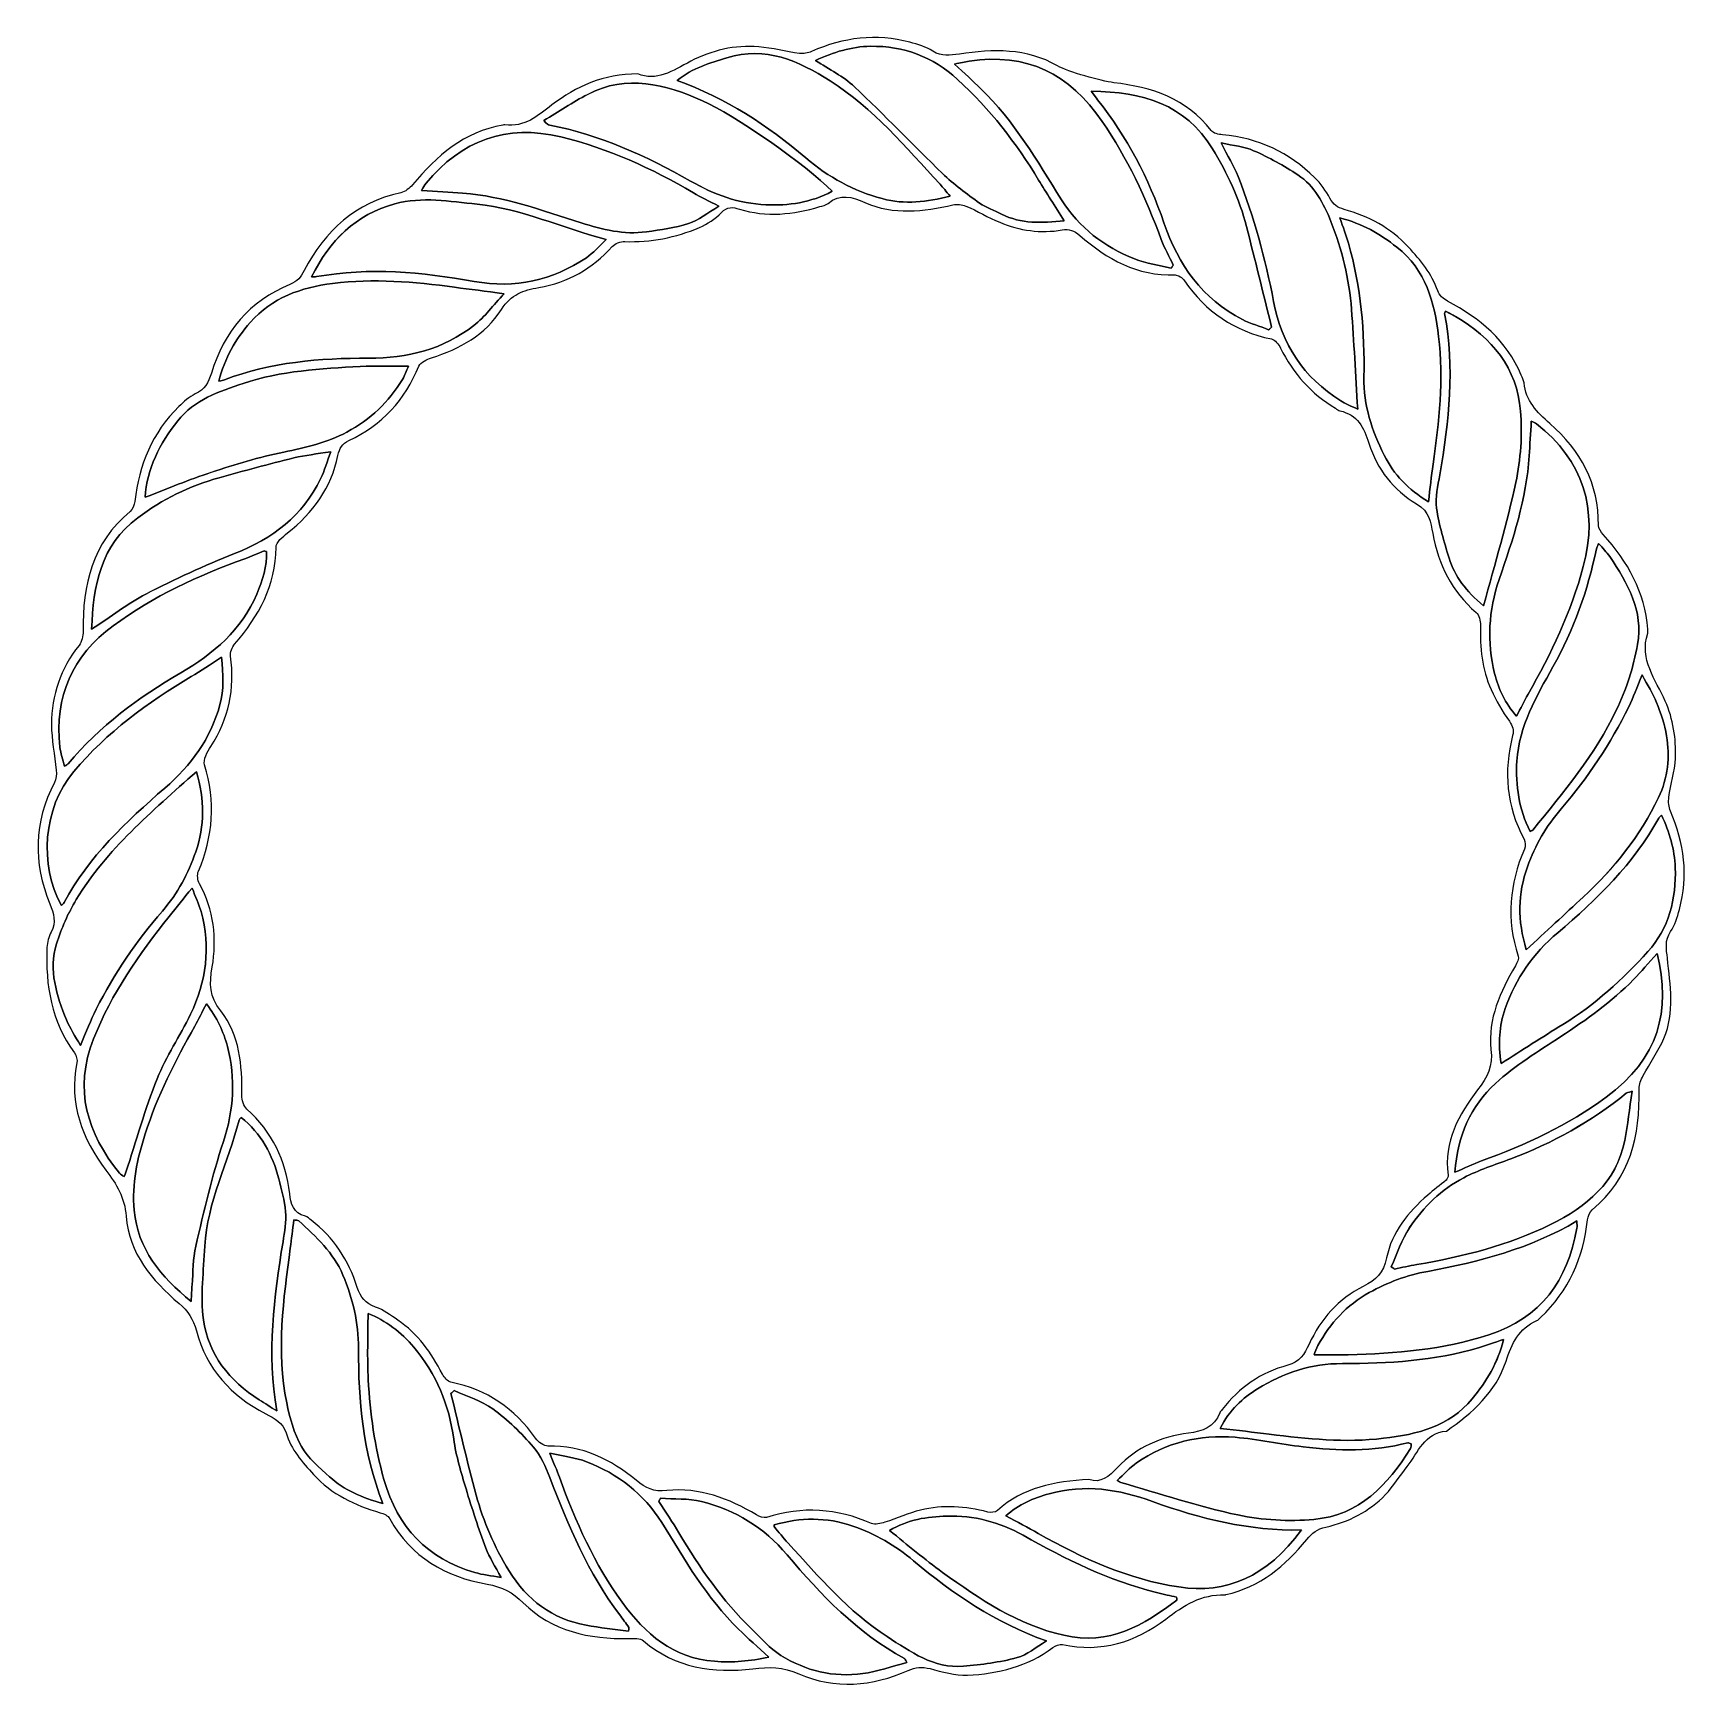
# Model space of a CAD drawing. Header units: centimetres. Extents: x -10.8 to 11.1, y -11.2 to 10.7.
import ezdxf

# ---------------------------------------------------------------- set-up
doc = ezdxf.new("R2010")
doc.units = ezdxf.units.CM
doc.header["$MEASUREMENT"] = 0
doc.layers.add('Layer 1', color=7, linetype='Continuous')

msp = doc.modelspace()

# ---------------------------------------------------------------- linework, layer by layer
at = {"layer": 'Layer 1'}
for points, knots in [([(-2.8266, 10.1622), (-2.5867, 10.05825), (-2.36826, 10.19953), (-2.12601, 10.32876), (-2.12601, 10.32876), (-1.85317, 10.47433), (-1.54239, 10.54746), (-1.22524, 10.52042), (-1.22524, 10.52042), (-1.04424, 10.50499), (-0.86625, 10.45684), (-0.6857, 10.43215), (-0.6857, 10.43215), (-0.63397, 10.42509), (-0.57362, 10.43824), (-0.52481, 10.45959), (-0.52481, 10.45959), (-0.1032, 10.64379), (0.32974, 10.702), (0.77821, 10.58029), (0.77821, 10.58029), (0.88288, 10.5519), (0.993, 10.52121), (1.08195, 10.46303), (1.08195, 10.46303), (1.1995, 10.38614), (1.31029, 10.40686), (1.43337, 10.42522), (1.43337, 10.42522), (1.87978, 10.49179), (2.32142, 10.50592), (2.73266, 10.26872), (2.73266, 10.26872), (2.8712, 10.18882), (3.31382, 10.06544), (3.47802, 10.04576), (3.47802, 10.04576), (3.98144, 9.98538), (4.4428, 9.83925), (4.76815, 9.41147), (4.76815, 9.41147), (4.79588, 9.37501), (4.86676, 9.35998), (4.91931, 9.35548), (4.91931, 9.35548), (5.39577, 9.31484), (5.79998, 9.11831), (6.13954, 8.78832), (6.13954, 8.78832), (6.22045, 8.70971), (6.28943, 8.61327), (6.343, 8.51379), (6.343, 8.51379), (6.38734, 8.43145), (6.44386, 8.39206), (6.52977, 8.36718), (6.52977, 8.36718), (6.85478, 8.27301), (7.14344, 8.12755), (7.38146, 7.86868), (7.38146, 7.86868), (7.54476, 7.69109), (7.68981, 7.51639), (7.76958, 7.28689), (7.76958, 7.28689), (7.78844, 7.23257), (7.84716, 7.18021), (7.90073, 7.15171), (7.90073, 7.15171), (8.32809, 6.92438), (8.68607, 6.63072), (8.87601, 6.16892), (8.87601, 6.16892), (8.8894, 6.13638), (8.91009, 6.10431), (8.91358, 6.0706), (8.91358, 6.0706), (8.93832, 5.83192), (9.08077, 5.68103), (9.2564, 5.5285), (9.2564, 5.5285), (9.66195, 5.17618), (9.90696, 4.73462), (9.89971, 4.17775), (9.89971, 4.17775), (9.89918, 4.13822), (9.9345, 4.09232), (9.96419, 4.05924), (9.96419, 4.05924), (10.28677, 3.69988), (10.51643, 3.29782), (10.55201, 2.8044), (10.55201, 2.8044), (10.55328, 2.78683), (10.55833, 2.76752), (10.5532, 2.7518), (10.5532, 2.7518), (10.4389, 2.40149), (10.6579, 2.14061), (10.78527, 1.85161), (10.78527, 1.85161), (10.89012, 1.6137), (10.93124, 1.35446), (10.91928, 1.09554), (10.91928, 1.09554), (10.91132, 0.92266), (10.85689, 0.75235), (10.83284, 0.57958), (10.83284, 0.57958), (10.82448, 0.51936), (10.83099, 0.44919), (10.85443, 0.39363), (10.85443, 0.39363), (11.03287, -0.02896), (11.09764, -0.46084), (10.97188, -0.90915), (10.97188, -0.90915), (10.94365, -1.0098), (10.91402, -1.1168), (10.85586, -1.20064), (10.85586, -1.20064), (10.77453, -1.3179), (10.8008, -1.43117), (10.81366, -1.55396), (10.81366, -1.55396), (10.85091, -1.90961), (10.91457, -2.27066), (10.76667, -2.61478), (10.76667, -2.61478), (10.69269, -2.78692), (10.58091, -2.94252), (10.49222, -3.10881), (10.49222, -3.10881), (10.46375, -3.1622), (10.43777, -3.22623), (10.43904, -3.28473), (10.43904, -3.28473), (10.45248, -3.90483), (10.32318, -4.46633), (9.81679, -4.88472), (9.81679, -4.88472), (9.78245, -4.91306), (9.76152, -4.97172), (9.75607, -5.01878), (9.75607, -5.01878), (9.69781, -5.52212), (9.50739, -5.96056), (9.13409, -6.31167), (9.13409, -6.31167), (9.11806, -6.32675), (9.1034, -6.34638), (9.08411, -6.35456), (9.08411, -6.35456), (8.8449, -6.45621), (8.75076, -6.65769), (8.6753, -6.8918), (8.6753, -6.8918), (8.54221, -7.3045), (8.22797, -7.57546), (7.88621, -7.817), (7.88621, -7.817), (7.59422, -7.84269), (7.51164, -8.10061), (7.36551, -8.28751), (7.36551, -8.28751), (7.26891, -8.41112), (7.18588, -8.54733), (7.0777, -8.65951), (7.0777, -8.65951), (6.86132, -8.8838), (6.59018, -9.02337), (6.28744, -9.08893), (6.28744, -9.08893), (6.1738, -9.11356), (6.10509, -9.17037), (6.03513, -9.25506), (6.03513, -9.25506), (5.74938, -9.60106), (5.41698, -9.88289), (4.96341, -9.98415), (4.96341, -9.98415), (4.9591, -9.9851), (4.95489, -9.98777), (4.95071, -9.98762), (4.95071, -9.98762), (4.64046, -9.9759), (4.40786, -10.12489), (4.16741, -10.30814), (4.16741, -10.30814), (3.76942, -10.61146), (3.31259, -10.75769), (2.80057, -10.64543), (2.80057, -10.64543), (2.7616, -10.63691), (2.70553, -10.65948), (2.6709, -10.68554), (2.6709, -10.68554), (2.33536, -10.93774), (1.9461, -11.03328), (1.53959, -11.05104), (1.53959, -11.05104), (1.3756, -11.05821), (1.20648, -11.00603), (1.04379, -10.96479), (1.04379, -10.96479), (0.93957, -10.93836), (0.8517, -10.94637), (0.7541, -10.98932), (0.7541, -10.98932), (0.27788, -11.19882), (-0.2157, -11.24597), (-0.6946, -11.03245), (-0.6946, -11.03245), (-0.90529, -10.93852), (-1.08944, -10.94178), (-1.30319, -10.96694), (-1.30319, -10.96694), (-1.82886, -11.02888), (-2.32834, -10.96083), (-2.7511, -10.5956), (-2.7511, -10.5956), (-2.79354, -10.55893), (-2.88125, -10.56676), (-2.94787, -10.56716), (-2.94787, -10.56716), (-3.46944, -10.57004), (-3.96324, -10.47553), (-4.34627, -10.09271), (-4.34627, -10.09271), (-4.48719, -9.9519), (-4.6244, -9.88081), (-4.82268, -9.84564), (-4.82268, -9.84564), (-5.37299, -9.74806), (-5.8314, -9.48864), (-6.11485, -8.97826), (-6.11485, -8.97826), (-6.13618, -8.93987), (-6.19359, -8.9118), (-6.23987, -8.89851), (-6.23987, -8.89851), (-6.57602, -8.80199), (-6.88387, -8.65536), (-7.12273, -8.39305), (-7.12273, -8.39305), (-7.27222, -8.2289), (-7.42152, -8.06272), (-7.48812, -7.84105), (-7.48812, -7.84105), (-7.52805, -7.70812), (-7.64285, -7.6474), (-7.75702, -7.58858), (-7.75702, -7.58858), (-8.21798, -7.35112), (-8.54201, -6.99369), (-8.67602, -6.48834), (-8.67602, -6.48834), (-8.71674, -6.33483), (-8.78537, -6.22849), (-8.90597, -6.12636), (-8.90597, -6.12636), (-9.26609, -5.8214), (-9.56865, -5.46204), (-9.60603, -4.97156), (-9.60603, -4.97156), (-9.62516, -4.72066), (-9.73242, -4.54931), (-9.87466, -4.36053), (-9.87466, -4.36053), (-10.18875, -3.94373), (-10.36911, -3.47836), (-10.25934, -2.93951), (-10.25934, -2.93951), (-10.25108, -2.89898), (-10.26463, -2.84204), (-10.28942, -2.80854), (-10.28942, -2.80854), (-10.59832, -2.3906), (-10.67653, -1.91295), (-10.65492, -1.41019), (-10.65492, -1.41019), (-10.65201, -1.34217), (-10.63121, -1.26964), (-10.59967, -1.20911), (-10.59967, -1.20911), (-10.53077, -1.077), (-10.56522, -0.96106), (-10.61721, -0.83351), (-10.61721, -0.83351), (-10.83864, -0.29024), (-10.83237, 0.24686), (-10.55699, 0.7741), (-10.55699, 0.7741), (-10.53286, 0.82027), (-10.5281, 0.88316), (-10.53286, 0.93666), (-10.53286, 0.93666), (-10.55096, 1.14015), (-10.59639, 1.34309), (-10.59528, 1.54605), (-10.59528, 1.54605), (-10.59316, 1.93176), (-10.47738, 2.28453), (-10.23063, 2.59057), (-10.23063, 2.59057), (-10.19258, 2.63772), (-10.17504, 2.71495), (-10.17591, 2.77787), (-10.17591, 2.77787), (-10.18461, 3.39258), (-10.05761, 3.9509), (-9.55282, 4.36439), (-9.55282, 4.36439), (-9.5184, 4.39257), (-9.49726, 4.45123), (-9.49178, 4.49824), (-9.49178, 4.49824), (-9.43556, 4.98179), (-9.26098, 5.40976), (-8.90827, 5.75406), (-8.90827, 5.75406), (-8.84271, 5.81804), (-8.77119, 5.88389), (-8.68983, 5.92178), (-8.68983, 5.92178), (-8.56503, 5.97991), (-8.51589, 6.07376), (-8.47726, 6.19856), (-8.47726, 6.19856), (-8.30832, 6.74442), (-7.97275, 7.15381), (-7.43745, 7.37127), (-7.43745, 7.37127), (-7.3336, 7.41347), (-7.29169, 7.47054), (-7.24706, 7.5565), (-7.24706, 7.5565), (-6.97136, 8.08739), (-6.56623, 8.45836), (-5.96505, 8.58851), (-5.96505, 8.58851), (-5.90838, 8.60079), (-5.84985, 8.64727), (-5.81127, 8.69373), (-5.81127, 8.69373), (-5.49165, 9.07854), (-5.1288, 9.3949), (-4.61424, 9.48296), (-4.61424, 9.48296), (-4.60559, 9.48444), (-4.5967, 9.49021), (-4.58868, 9.48899), (-4.58868, 9.48899), (-4.32645, 9.44869), (-4.1559, 9.60596), (-3.96511, 9.75061), (-3.96511, 9.75061), (-3.64559, 9.99268), (-3.28822, 10.16209), (-2.8266, 10.1622)], [0, 0, 0, 0, 0.01098901, 0.01098901, 0.01098901, 0.01098901, 0.02197802, 0.02197802, 0.02197802, 0.02197802, 0.03296703, 0.03296703, 0.03296703, 0.03296703, 0.04395604, 0.04395604, 0.04395604, 0.04395604, 0.05494505, 0.05494505, 0.05494505, 0.05494505, 0.06593407, 0.06593407, 0.06593407, 0.06593407, 0.07692308, 0.07692308, 0.07692308, 0.07692308, 0.08791209, 0.08791209, 0.08791209, 0.08791209, 0.0989011, 0.0989011, 0.0989011, 0.0989011, 0.10989011, 0.10989011, 0.10989011, 0.10989011, 0.12087912, 0.12087912, 0.12087912, 0.12087912, 0.13186813, 0.13186813, 0.13186813, 0.13186813, 0.14285714, 0.14285714, 0.14285714, 0.14285714, 0.15384615, 0.15384615, 0.15384615, 0.15384615, 0.16483516, 0.16483516, 0.16483516, 0.16483516, 0.17582418, 0.17582418, 0.17582418, 0.17582418, 0.18681319, 0.18681319, 0.18681319, 0.18681319, 0.1978022, 0.1978022, 0.1978022, 0.1978022, 0.20879121, 0.20879121, 0.20879121, 0.20879121, 0.21978022, 0.21978022, 0.21978022, 0.21978022, 0.23076923, 0.23076923, 0.23076923, 0.23076923, 0.24175824, 0.24175824, 0.24175824, 0.24175824, 0.25274725, 0.25274725, 0.25274725, 0.25274725, 0.26373626, 0.26373626, 0.26373626, 0.26373626, 0.27472527, 0.27472527, 0.27472527, 0.27472527, 0.28571429, 0.28571429, 0.28571429, 0.28571429, 0.2967033, 0.2967033, 0.2967033, 0.2967033, 0.30769231, 0.30769231, 0.30769231, 0.30769231, 0.31868132, 0.31868132, 0.31868132, 0.31868132, 0.32967033, 0.32967033, 0.32967033, 0.32967033, 0.34065934, 0.34065934, 0.34065934, 0.34065934, 0.35164835, 0.35164835, 0.35164835, 0.35164835, 0.36263736, 0.36263736, 0.36263736, 0.36263736, 0.37362637, 0.37362637, 0.37362637, 0.37362637, 0.38461538, 0.38461538, 0.38461538, 0.38461538, 0.3956044, 0.3956044, 0.3956044, 0.3956044, 0.40659341, 0.40659341, 0.40659341, 0.40659341, 0.41758242, 0.41758242, 0.41758242, 0.41758242, 0.42857143, 0.42857143, 0.42857143, 0.42857143, 0.43956044, 0.43956044, 0.43956044, 0.43956044, 0.45054945, 0.45054945, 0.45054945, 0.45054945, 0.46153846, 0.46153846, 0.46153846, 0.46153846, 0.47252747, 0.47252747, 0.47252747, 0.47252747, 0.48351648, 0.48351648, 0.48351648, 0.48351648, 0.49450549, 0.49450549, 0.49450549, 0.49450549, 0.50549451, 0.50549451, 0.50549451, 0.50549451, 0.51648352, 0.51648352, 0.51648352, 0.51648352, 0.52747253, 0.52747253, 0.52747253, 0.52747253, 0.53846154, 0.53846154, 0.53846154, 0.53846154, 0.54945055, 0.54945055, 0.54945055, 0.54945055, 0.56043956, 0.56043956, 0.56043956, 0.56043956, 0.57142857, 0.57142857, 0.57142857, 0.57142857, 0.58241758, 0.58241758, 0.58241758, 0.58241758, 0.59340659, 0.59340659, 0.59340659, 0.59340659, 0.6043956, 0.6043956, 0.6043956, 0.6043956, 0.61538462, 0.61538462, 0.61538462, 0.61538462, 0.62637363, 0.62637363, 0.62637363, 0.62637363, 0.63736264, 0.63736264, 0.63736264, 0.63736264, 0.64835165, 0.64835165, 0.64835165, 0.64835165, 0.65934066, 0.65934066, 0.65934066, 0.65934066, 0.67032967, 0.67032967, 0.67032967, 0.67032967, 0.68131868, 0.68131868, 0.68131868, 0.68131868, 0.69230769, 0.69230769, 0.69230769, 0.69230769, 0.7032967, 0.7032967, 0.7032967, 0.7032967, 0.71428571, 0.71428571, 0.71428571, 0.71428571, 0.72527473, 0.72527473, 0.72527473, 0.72527473, 0.73626374, 0.73626374, 0.73626374, 0.73626374, 0.74725275, 0.74725275, 0.74725275, 0.74725275, 0.75824176, 0.75824176, 0.75824176, 0.75824176, 0.76923077, 0.76923077, 0.76923077, 0.76923077, 0.78021978, 0.78021978, 0.78021978, 0.78021978, 0.79120879, 0.79120879, 0.79120879, 0.79120879, 0.8021978, 0.8021978, 0.8021978, 0.8021978, 0.81318681, 0.81318681, 0.81318681, 0.81318681, 0.82417582, 0.82417582, 0.82417582, 0.82417582, 0.83516484, 0.83516484, 0.83516484, 0.83516484, 0.84615385, 0.84615385, 0.84615385, 0.84615385, 0.85714286, 0.85714286, 0.85714286, 0.85714286, 0.86813187, 0.86813187, 0.86813187, 0.86813187, 0.87912088, 0.87912088, 0.87912088, 0.87912088, 0.89010989, 0.89010989, 0.89010989, 0.89010989, 0.9010989, 0.9010989, 0.9010989, 0.9010989, 0.91208791, 0.91208791, 0.91208791, 0.91208791, 0.92307692, 0.92307692, 0.92307692, 0.92307692, 0.93406593, 0.93406593, 0.93406593, 0.93406593, 0.94505495, 0.94505495, 0.94505495, 0.94505495, 0.95604396, 0.95604396, 0.95604396, 0.95604396, 0.96703297, 0.96703297, 0.96703297, 0.96703297, 0.97802198, 0.97802198, 0.97802198, 0.97802198, 1, 1, 1, 1]), ([(-2.30669, 10.07607), (-1.65767, 9.83988), (-1.1058, 9.4802), (-0.60259, 9.04935), (-0.60259, 9.04935), (-0.30086, 8.79101), (0.03225, 8.61268), (0.41164, 8.50912), (0.41164, 8.50912), (0.7102, 8.4276), (1.00076, 8.46602), (1.31112, 8.54307), (1.31112, 8.54307), (1.25585, 8.60736), (1.21751, 8.65464), (1.17639, 8.69939), (1.17639, 8.69939), (0.72411, 9.19162), (0.29308, 9.70499), (-0.28064, 10.06998), (-0.28064, 10.06998), (-0.70191, 10.33798), (-1.13072, 10.53118), (-1.64742, 10.3752), (-1.64742, 10.3752), (-1.87529, 10.30642), (-2.10095, 10.24223), (-2.30669, 10.07607)], [0, 0, 0, 0, 0.125, 0.125, 0.125, 0.125, 0.25, 0.25, 0.25, 0.25, 0.375, 0.375, 0.375, 0.375, 0.5, 0.5, 0.5, 0.5, 0.625, 0.625, 0.625, 0.625, 0.75, 0.75, 0.75, 0.75, 1, 1, 1, 1]), ([(2.8222, 8.21439), (2.69769, 8.41264), (2.58783, 8.58221), (2.48327, 8.75507), (2.48327, 8.75507), (2.18522, 9.2478), (1.83623, 9.69767), (1.40988, 10.08836), (1.40988, 10.08836), (1.08026, 10.39041), (0.69601, 10.53307), (0.25458, 10.5277), (0.25458, 10.5277), (0.00185, 10.52463), (-0.23426, 10.44965), (-0.47279, 10.34146), (-0.47279, 10.34146), (-0.28959, 10.21954), (-0.10221, 10.12815), (0.04291, 9.99184), (0.04291, 9.99184), (0.44031, 9.61859), (0.81571, 9.22203), (1.20869, 8.84392), (1.20869, 8.84392), (1.35934, 8.69895), (1.52939, 8.57246), (1.69973, 8.45027), (1.69973, 8.45027), (1.78702, 8.38762), (1.89573, 8.35555), (1.99241, 8.30517), (1.99241, 8.30517), (2.25078, 8.17052), (2.5227, 8.18735), (2.8222, 8.21439)], [0, 0, 0, 0, 0.1, 0.1, 0.1, 0.1, 0.2, 0.2, 0.2, 0.2, 0.3, 0.3, 0.3, 0.3, 0.4, 0.4, 0.4, 0.4, 0.5, 0.5, 0.5, 0.5, 0.6, 0.6, 0.6, 0.6, 0.7, 0.7, 0.7, 0.7, 0.8, 0.8, 0.8, 0.8, 1, 1, 1, 1]), ([(4.24021, 7.5882), (4.24921, 7.60164), (4.2582, 7.61511), (4.2672, 7.62855), (4.2672, 7.62855), (4.2137, 7.74139), (4.15121, 7.85091), (4.10816, 7.96759), (4.10816, 7.96759), (3.9048, 8.51869), (3.65818, 9.04646), (3.32489, 9.53331), (3.32489, 9.53331), (2.8965, 10.15916), (2.32421, 10.45218), (1.56112, 10.32881), (1.56112, 10.32881), (1.50431, 10.31963), (1.44796, 10.30759), (1.37043, 10.29291), (1.37043, 10.29291), (1.50005, 10.17041), (1.60895, 10.06886), (1.71635, 9.96575), (1.71635, 9.96575), (2.16043, 9.53951), (2.46263, 9.0096), (2.78492, 8.49509), (2.78492, 8.49509), (3.01905, 8.12129), (3.35176, 7.87086), (3.75393, 7.71182), (3.75393, 7.71182), (3.90821, 7.65082), (4.07768, 7.62828), (4.24021, 7.5882)], [0, 0, 0, 0, 0.1, 0.1, 0.1, 0.1, 0.2, 0.2, 0.2, 0.2, 0.3, 0.3, 0.3, 0.3, 0.4, 0.4, 0.4, 0.4, 0.5, 0.5, 0.5, 0.5, 0.6, 0.6, 0.6, 0.6, 0.7, 0.7, 0.7, 0.7, 0.8, 0.8, 0.8, 0.8, 1, 1, 1, 1]), ([(-0.2518, 8.60653), (-0.58973, 8.9535), (-1.55995, 9.62864), (-1.96916, 9.80657), (-1.96916, 9.80657), (-2.4665, 10.02284), (-2.97069, 10.16034), (-3.49181, 9.89095), (-3.49181, 9.89095), (-3.69157, 9.78768), (-3.87855, 9.65973), (-4.07133, 9.54302), (-4.07133, 9.54302), (-4.03299, 9.49783), (-4.01368, 9.4882), (-3.99328, 9.48418), (-3.99328, 9.48418), (-3.32505, 9.35273), (-2.7142, 9.0746), (-2.12768, 8.74073), (-2.12768, 8.74073), (-1.81579, 8.56322), (-1.48879, 8.44347), (-1.13113, 8.42775), (-1.13113, 8.42775), (-0.83024, 8.41457), (-0.5356, 8.45627), (-0.2518, 8.60653)], [0, 0, 0, 0, 0.125, 0.125, 0.125, 0.125, 0.25, 0.25, 0.25, 0.25, 0.375, 0.375, 0.375, 0.375, 0.5, 0.5, 0.5, 0.5, 0.625, 0.625, 0.625, 0.625, 0.75, 0.75, 0.75, 0.75, 1, 1, 1, 1]), ([(3.18064, 9.93119), (3.22369, 9.87399), (3.24351, 9.84647), (3.26454, 9.81993), (3.26454, 9.81993), (3.65417, 9.32823), (3.94097, 8.77657), (4.14322, 8.18848), (4.14322, 8.18848), (4.33652, 7.62627), (4.65106, 7.18304), (5.18253, 6.90776), (5.18253, 6.90776), (5.29225, 6.85095), (5.41404, 6.81738), (5.53027, 6.77309), (5.53027, 6.77309), (5.54321, 6.78436), (5.55617, 6.79566), (5.56911, 6.80696), (5.56911, 6.80696), (5.4587, 7.25088), (5.35078, 7.69546), (5.23708, 8.13853), (5.23708, 8.13853), (5.14265, 8.50662), (4.98371, 8.84661), (4.78504, 9.17067), (4.78504, 9.17067), (4.42222, 9.76244), (3.86019, 9.92547), (3.18064, 9.93119)], [0, 0, 0, 0, 0.11111111, 0.11111111, 0.11111111, 0.11111111, 0.22222222, 0.22222222, 0.22222222, 0.22222222, 0.33333333, 0.33333333, 0.33333333, 0.33333333, 0.44444444, 0.44444444, 0.44444444, 0.44444444, 0.55555556, 0.55555556, 0.55555556, 0.55555556, 0.66666667, 0.66666667, 0.66666667, 0.66666667, 0.77777778, 0.77777778, 0.77777778, 0.77777778, 1, 1, 1, 1]), ([(-1.75318, 8.40867), (-1.89121, 8.48074), (-1.99363, 8.52853), (-2.09047, 8.58576), (-2.09047, 8.58576), (-2.64239, 8.91189), (-3.22119, 9.17441), (-3.84593, 9.32686), (-3.84593, 9.32686), (-4.57181, 9.50397), (-5.16205, 9.27937), (-5.63351, 8.71308), (-5.63351, 8.71308), (-5.65367, 8.68884), (-5.66695, 8.65889), (-5.69122, 8.61873), (-5.69122, 8.61873), (-5.49789, 8.60595), (-5.32279, 8.5959), (-5.1479, 8.58251), (-5.1479, 8.58251), (-4.60307, 8.54079), (-4.09375, 8.35404), (-3.5799, 8.18974), (-3.5799, 8.18974), (-3.29571, 8.09886), (-3.01136, 8.02829), (-2.7123, 8.06996), (-2.7123, 8.06996), (-2.52564, 8.09597), (-2.33567, 8.12142), (-2.15787, 8.17976), (-2.15787, 8.17976), (-2.02351, 8.22386), (-1.90608, 8.31961), (-1.75318, 8.40867)], [0, 0, 0, 0, 0.1, 0.1, 0.1, 0.1, 0.2, 0.2, 0.2, 0.2, 0.3, 0.3, 0.3, 0.3, 0.4, 0.4, 0.4, 0.4, 0.5, 0.5, 0.5, 0.5, 0.6, 0.6, 0.6, 0.6, 0.7, 0.7, 0.7, 0.7, 0.8, 0.8, 0.8, 0.8, 1, 1, 1, 1]), ([(4.89979, 9.24809), (4.98853, 9.07508), (5.07026, 8.9443), (5.12543, 8.80314), (5.12543, 8.80314), (5.33511, 8.26664), (5.48846, 7.71449), (5.59565, 7.1473), (5.59565, 7.1473), (5.70162, 6.58654), (5.99356, 6.13813), (6.48452, 5.83169), (6.48452, 5.83169), (6.54543, 5.79367), (6.61369, 5.76742), (6.71013, 5.7203), (6.71013, 5.7203), (6.68179, 6.18396), (6.66028, 6.6139), (6.62792, 7.04306), (6.62792, 7.04306), (6.5976, 7.4448), (6.50306, 7.83284), (6.35413, 8.20794), (6.35413, 8.20794), (6.25824, 8.44945), (6.13773, 8.67736), (5.91852, 8.82394), (5.91852, 8.82394), (5.73368, 8.94753), (5.53472, 9.05402), (5.33159, 9.14475), (5.33159, 9.14475), (5.20861, 9.19969), (5.06577, 9.21025), (4.89979, 9.24809)], [0, 0, 0, 0, 0.1, 0.1, 0.1, 0.1, 0.2, 0.2, 0.2, 0.2, 0.3, 0.3, 0.3, 0.3, 0.4, 0.4, 0.4, 0.4, 0.5, 0.5, 0.5, 0.5, 0.6, 0.6, 0.6, 0.6, 0.7, 0.7, 0.7, 0.7, 0.8, 0.8, 0.8, 0.8, 1, 1, 1, 1]), ([(3.14867, -8.45817), (3.30274, -8.51498), (3.41151, -8.42274), (3.52925, -8.29844), (3.52925, -8.29844), (3.78195, -8.03161), (4.10512, -7.89254), (4.46931, -7.84526), (4.46931, -7.84526), (4.64878, -7.82198), (4.81311, -7.76903), (4.88439, -7.57541), (4.88439, -7.57541), (4.89008, -7.55991), (4.90408, -7.54736), (4.91447, -7.53366), (4.91447, -7.53366), (5.13749, -7.23923), (5.42795, -7.04101), (5.78323, -6.94525), (5.78323, -6.94525), (5.93679, -6.90387), (6.00482, -6.7987), (6.06562, -6.66683), (6.06562, -6.66683), (6.2194, -6.33327), (6.45548, -6.06789), (6.78341, -5.90036), (6.78341, -5.90036), (6.94915, -5.81569), (7.05342, -5.72526), (7.0934, -5.52283), (7.0934, -5.52283), (7.16063, -5.18242), (7.37769, -4.9168), (7.63831, -4.69135), (7.63831, -4.69135), (7.71737, -4.62298), (7.80238, -4.56147), (7.88144, -4.49307), (7.88144, -4.49307), (7.89784, -4.47889), (7.90988, -4.44685), (7.90713, -4.42518), (7.90713, -4.42518), (7.8508, -3.98454), (8.04593, -3.62225), (8.29916, -3.2984), (8.29916, -3.2984), (8.43256, -3.12777), (8.49993, -2.98164), (8.47582, -2.76085), (8.47582, -2.76085), (8.43153, -2.35503), (8.60089, -1.99758), (8.79885, -1.65442), (8.79885, -1.65442), (8.82115, -1.61576), (8.84841, -1.56015), (8.83658, -1.52462), (8.83658, -1.52462), (8.67537, -1.0403), (8.72135, -0.57074), (8.91794, -0.10741), (8.91794, -0.10741), (8.93392, -0.06976), (8.93326, -0.01012), (8.91418, 0.02515), (8.91418, 0.02515), (8.6778, 0.46232), (8.6428, 0.921), (8.76218, 1.39596), (8.76218, 1.39596), (8.78139, 1.4724), (8.76395, 1.52106), (8.71924, 1.5853), (8.71924, 1.5853), (8.62722, 1.71746), (8.54282, 1.85801), (8.47728, 2.00488), (8.47728, 2.00488), (8.35692, 2.2747), (8.32837, 2.56286), (8.33763, 2.85697), (8.33763, 2.85697), (8.33943, 2.91444), (8.31797, 2.99299), (8.27778, 3.02823), (8.27778, 3.02823), (7.95867, 3.30808), (7.78161, 3.66072), (7.70424, 4.07294), (7.70424, 4.07294), (7.67611, 4.22277), (7.6664, 4.3607), (7.48903, 4.46632), (7.48903, 4.46632), (7.1883, 4.64539), (6.96605, 4.92336), (6.85858, 5.26952), (6.85858, 5.26952), (6.79482, 5.47486), (6.70689, 5.64862), (6.47369, 5.69828), (6.47369, 5.69828), (6.45337, 5.70262), (6.43604, 5.72056), (6.41707, 5.73178), (6.41707, 5.73178), (6.09272, 5.92389), (5.85599, 6.19488), (5.68745, 6.5304), (5.68745, 6.5304), (5.66274, 6.57956), (5.61448, 6.64131), (5.56754, 6.6511), (5.56754, 6.6511), (5.07743, 6.75307), (4.69558, 7.00993), (4.41348, 7.42215), (4.41348, 7.42215), (4.38776, 7.45969), (4.33077, 7.50044), (4.2896, 7.49912), (4.2896, 7.49912), (3.7889, 7.48293), (3.38835, 7.70756), (3.02862, 8.02241), (3.02862, 8.02241), (2.953, 8.08858), (2.88694, 8.11012), (2.79372, 8.09446), (2.79372, 8.09446), (2.50913, 8.04662), (2.23241, 8.08449), (1.96817, 8.19556), (1.96817, 8.19556), (1.8149, 8.25999), (1.67057, 8.3455), (1.51795, 8.41178), (1.51795, 8.41178), (1.46808, 8.43342), (1.40161, 8.43864), (1.34817, 8.42681), (1.34817, 8.42681), (0.95582, 8.34), (0.56442, 8.28939), (0.18136, 8.45864), (0.18136, 8.45864), (0.01274, 8.53312), (-0.14572, 8.57979), (-0.30698, 8.4461), (-0.30698, 8.4461), (-0.33579, 8.42223), (-0.37956, 8.41528), (-0.41742, 8.40371), (-0.41742, 8.40371), (-0.76934, 8.29621), (-1.12328, 8.26147), (-1.48239, 8.37074), (-1.48239, 8.37074), (-1.56687, 8.39646), (-1.64162, 8.40961), (-1.7207, 8.32597), (-1.7207, 8.32597), (-1.8, 8.24212), (-1.90554, 8.17307), (-2.01232, 8.12714), (-2.01232, 8.12714), (-2.32598, 7.99215), (-2.65568, 7.92905), (-2.99972, 7.94071), (-2.99972, 7.94071), (-3.05539, 7.94259), (-3.12958, 7.9147), (-3.1663, 7.8743), (-3.1663, 7.8743), (-3.43083, 7.5831), (-3.75111, 7.39699), (-4.1397, 7.33209), (-4.1397, 7.33209), (-4.34221, 7.29828), (-4.5067, 7.2411), (-4.63413, 7.04094), (-4.63413, 7.04094), (-4.84664, 6.70717), (-5.18629, 6.51958), (-5.56239, 6.40038), (-5.56239, 6.40038), (-5.62383, 6.38091), (-5.70569, 6.34249), (-5.72667, 6.29164), (-5.72667, 6.29164), (-5.91167, 5.8433), (-6.21734, 5.51223), (-6.65401, 5.30411), (-6.65401, 5.30411), (-6.74286, 5.26175), (-6.78056, 5.20262), (-6.80001, 5.10668), (-6.80001, 5.10668), (-6.88687, 4.67821), (-7.12931, 4.34889), (-7.46861, 4.08171), (-7.46861, 4.08171), (-7.53227, 4.03154), (-7.6208, 3.95542), (-7.62085, 3.89121), (-7.62085, 3.89121), (-7.62119, 3.3822), (-7.84876, 2.97816), (-8.1692, 2.60875), (-8.1692, 2.60875), (-8.20407, 2.56853), (-8.23042, 2.49858), (-8.22323, 2.44772), (-8.22323, 2.44772), (-8.16224, 2.01634), (-8.24889, 1.62127), (-8.4825, 1.25371), (-8.4825, 1.25371), (-8.52888, 1.18071), (-8.58804, 1.07467), (-8.56714, 1.00669), (-8.56714, 1.00669), (-8.41889, 0.5243), (-8.45308, 0.05983), (-8.64887, -0.40066), (-8.64887, -0.40066), (-8.66848, -0.4468), (-8.6599, -0.52224), (-8.63464, -0.5674), (-8.63464, -0.5674), (-8.44033, -0.9148), (-8.40416, -1.29344), (-8.46586, -1.66957), (-8.46586, -1.66957), (-8.50264, -1.89373), (-8.50594, -2.05652), (-8.3528, -2.25134), (-8.3528, -2.25134), (-8.10121, -2.57138), (-8.06766, -2.97114), (-8.07292, -3.3705), (-8.07292, -3.3705), (-8.07374, -3.43165), (-8.04993, -3.51324), (-8.00717, -3.55166), (-8.00717, -3.55166), (-7.67115, -3.8536), (-7.4897, -4.22767), (-7.43919, -4.67426), (-7.43919, -4.67426), (-7.42482, -4.80139), (-7.39424, -4.93657), (-7.23027, -4.9703), (-7.23027, -4.9703), (-7.20291, -4.97594), (-7.18032, -5.00512), (-7.15571, -5.02367), (-7.15571, -5.02367), (-6.85234, -5.25179), (-6.65848, -5.55823), (-6.54376, -5.91333), (-6.54376, -5.91333), (-6.50079, -6.04628), (-6.4384, -6.12775), (-6.30235, -6.17416), (-6.30235, -6.17416), (-6.19689, -6.21009), (-6.10312, -6.28391), (-6.00856, -6.34749), (-6.00856, -6.34749), (-5.74109, -6.52722), (-5.563, -6.78143), (-5.41595, -7.06245), (-5.41595, -7.06245), (-5.39245, -7.10738), (-5.34634, -7.16281), (-5.30252, -7.1713), (-5.30252, -7.1713), (-4.82468, -7.26406), (-4.4595, -7.51957), (-4.18077, -7.91324), (-4.18077, -7.91324), (-4.14569, -7.96277), (-4.07189, -8.01714), (-4.01744, -8.01569), (-4.01744, -8.01569), (-3.56217, -8.00357), (-3.18511, -8.19346), (-2.84814, -8.46966), (-2.84814, -8.46966), (-2.72185, -8.57317), (-2.61478, -8.62584), (-2.44304, -8.60658), (-2.44304, -8.60658), (-2.00992, -8.55798), (-1.62116, -8.71109), (-1.25376, -8.92823), (-1.25376, -8.92823), (-1.21619, -8.95046), (-1.16039, -8.97268), (-1.12382, -8.96101), (-1.12382, -8.96101), (-0.64887, -8.80959), (-0.18783, -8.84144), (0.26736, -9.04113), (0.26736, -9.04113), (0.31588, -9.06243), (0.38989, -9.04243), (0.4468, -9.02465), (0.4468, -9.02465), (0.6055, -8.97512), (0.75824, -8.9036), (0.91913, -8.86455), (0.91913, -8.86455), (1.21557, -8.79261), (1.51315, -8.81166), (1.80818, -8.89008), (1.80818, -8.89008), (1.84766, -8.90056), (1.91007, -8.89535), (1.93735, -8.8705), (1.93735, -8.8705), (2.27494, -8.56295), (2.68946, -8.48479), (3.14867, -8.45817)], [0, 0, 0, 0, 0.01204819, 0.01204819, 0.01204819, 0.01204819, 0.02409639, 0.02409639, 0.02409639, 0.02409639, 0.03614458, 0.03614458, 0.03614458, 0.03614458, 0.04819277, 0.04819277, 0.04819277, 0.04819277, 0.06024096, 0.06024096, 0.06024096, 0.06024096, 0.07228916, 0.07228916, 0.07228916, 0.07228916, 0.08433735, 0.08433735, 0.08433735, 0.08433735, 0.09638554, 0.09638554, 0.09638554, 0.09638554, 0.10843373, 0.10843373, 0.10843373, 0.10843373, 0.12048193, 0.12048193, 0.12048193, 0.12048193, 0.13253012, 0.13253012, 0.13253012, 0.13253012, 0.14457831, 0.14457831, 0.14457831, 0.14457831, 0.15662651, 0.15662651, 0.15662651, 0.15662651, 0.1686747, 0.1686747, 0.1686747, 0.1686747, 0.18072289, 0.18072289, 0.18072289, 0.18072289, 0.19277108, 0.19277108, 0.19277108, 0.19277108, 0.20481928, 0.20481928, 0.20481928, 0.20481928, 0.21686747, 0.21686747, 0.21686747, 0.21686747, 0.22891566, 0.22891566, 0.22891566, 0.22891566, 0.24096386, 0.24096386, 0.24096386, 0.24096386, 0.25301205, 0.25301205, 0.25301205, 0.25301205, 0.26506024, 0.26506024, 0.26506024, 0.26506024, 0.27710843, 0.27710843, 0.27710843, 0.27710843, 0.28915663, 0.28915663, 0.28915663, 0.28915663, 0.30120482, 0.30120482, 0.30120482, 0.30120482, 0.31325301, 0.31325301, 0.31325301, 0.31325301, 0.3253012, 0.3253012, 0.3253012, 0.3253012, 0.3373494, 0.3373494, 0.3373494, 0.3373494, 0.34939759, 0.34939759, 0.34939759, 0.34939759, 0.36144578, 0.36144578, 0.36144578, 0.36144578, 0.37349398, 0.37349398, 0.37349398, 0.37349398, 0.38554217, 0.38554217, 0.38554217, 0.38554217, 0.39759036, 0.39759036, 0.39759036, 0.39759036, 0.40963855, 0.40963855, 0.40963855, 0.40963855, 0.42168675, 0.42168675, 0.42168675, 0.42168675, 0.43373494, 0.43373494, 0.43373494, 0.43373494, 0.44578313, 0.44578313, 0.44578313, 0.44578313, 0.45783133, 0.45783133, 0.45783133, 0.45783133, 0.46987952, 0.46987952, 0.46987952, 0.46987952, 0.48192771, 0.48192771, 0.48192771, 0.48192771, 0.4939759, 0.4939759, 0.4939759, 0.4939759, 0.5060241, 0.5060241, 0.5060241, 0.5060241, 0.51807229, 0.51807229, 0.51807229, 0.51807229, 0.53012048, 0.53012048, 0.53012048, 0.53012048, 0.54216867, 0.54216867, 0.54216867, 0.54216867, 0.55421687, 0.55421687, 0.55421687, 0.55421687, 0.56626506, 0.56626506, 0.56626506, 0.56626506, 0.57831325, 0.57831325, 0.57831325, 0.57831325, 0.59036145, 0.59036145, 0.59036145, 0.59036145, 0.60240964, 0.60240964, 0.60240964, 0.60240964, 0.61445783, 0.61445783, 0.61445783, 0.61445783, 0.62650602, 0.62650602, 0.62650602, 0.62650602, 0.63855422, 0.63855422, 0.63855422, 0.63855422, 0.65060241, 0.65060241, 0.65060241, 0.65060241, 0.6626506, 0.6626506, 0.6626506, 0.6626506, 0.6746988, 0.6746988, 0.6746988, 0.6746988, 0.68674699, 0.68674699, 0.68674699, 0.68674699, 0.69879518, 0.69879518, 0.69879518, 0.69879518, 0.71084337, 0.71084337, 0.71084337, 0.71084337, 0.72289157, 0.72289157, 0.72289157, 0.72289157, 0.73493976, 0.73493976, 0.73493976, 0.73493976, 0.74698795, 0.74698795, 0.74698795, 0.74698795, 0.75903614, 0.75903614, 0.75903614, 0.75903614, 0.77108434, 0.77108434, 0.77108434, 0.77108434, 0.78313253, 0.78313253, 0.78313253, 0.78313253, 0.79518072, 0.79518072, 0.79518072, 0.79518072, 0.80722892, 0.80722892, 0.80722892, 0.80722892, 0.81927711, 0.81927711, 0.81927711, 0.81927711, 0.8313253, 0.8313253, 0.8313253, 0.8313253, 0.84337349, 0.84337349, 0.84337349, 0.84337349, 0.85542169, 0.85542169, 0.85542169, 0.85542169, 0.86746988, 0.86746988, 0.86746988, 0.86746988, 0.87951807, 0.87951807, 0.87951807, 0.87951807, 0.89156627, 0.89156627, 0.89156627, 0.89156627, 0.90361446, 0.90361446, 0.90361446, 0.90361446, 0.91566265, 0.91566265, 0.91566265, 0.91566265, 0.92771084, 0.92771084, 0.92771084, 0.92771084, 0.93975904, 0.93975904, 0.93975904, 0.93975904, 0.95180723, 0.95180723, 0.95180723, 0.95180723, 0.96385542, 0.96385542, 0.96385542, 0.96385542, 0.97590361, 0.97590361, 0.97590361, 0.97590361, 1, 1, 1, 1]), ([(-7.15013, 7.47247), (-7.1165, 7.474), (-7.09967, 7.47287), (-7.08361, 7.47578), (-7.08361, 7.47578), (-6.38323, 7.60326), (-5.68642, 7.53687), (-4.99578, 7.41249), (-4.99578, 7.41249), (-4.45031, 7.31428), (-3.9615, 7.4267), (-3.50842, 7.72642), (-3.50842, 7.72642), (-3.41814, 7.78614), (-3.34652, 7.87403), (-3.24529, 7.96854), (-3.24529, 7.96854), (-3.84476, 8.123), (-4.37281, 8.37939), (-4.95783, 8.43632), (-4.95783, 8.43632), (-5.32126, 8.47169), (-5.68379, 8.5399), (-6.04691, 8.44061), (-6.04691, 8.44061), (-6.56622, 8.29858), (-6.90809, 7.95465), (-7.15013, 7.47247)], [0, 0, 0, 0, 0.125, 0.125, 0.125, 0.125, 0.25, 0.25, 0.25, 0.25, 0.375, 0.375, 0.375, 0.375, 0.5, 0.5, 0.5, 0.5, 0.625, 0.625, 0.625, 0.625, 0.75, 0.75, 0.75, 0.75, 1, 1, 1, 1]), ([(7.64725, 4.49482), (7.6691, 4.67124), (7.68707, 4.83095), (7.70895, 4.99012), (7.70895, 4.99012), (7.7861, 5.55191), (7.85368, 6.11304), (7.7824, 6.68234), (7.7824, 6.68234), (7.7252, 7.13935), (7.61619, 7.56242), (7.22826, 7.86717), (7.22826, 7.86717), (7.0049, 8.04267), (6.76958, 8.17988), (6.47549, 8.25299), (6.47549, 8.25299), (6.51729, 8.12827), (6.55558, 8.02585), (6.58611, 7.92112), (6.58611, 7.92112), (6.75507, 7.34107), (6.80188, 6.74436), (6.79304, 6.1454), (6.79304, 6.1454), (6.78748, 5.76974), (6.89879, 5.43454), (7.06122, 5.11051), (7.06122, 5.11051), (7.18857, 4.85637), (7.37939, 4.65362), (7.64725, 4.49482)], [0, 0, 0, 0, 0.11111111, 0.11111111, 0.11111111, 0.11111111, 0.22222222, 0.22222222, 0.22222222, 0.22222222, 0.33333333, 0.33333333, 0.33333333, 0.33333333, 0.44444444, 0.44444444, 0.44444444, 0.44444444, 0.55555556, 0.55555556, 0.55555556, 0.55555556, 0.66666667, 0.66666667, 0.66666667, 0.66666667, 0.77777778, 0.77777778, 0.77777778, 0.77777778, 1, 1, 1, 1]), ([(-8.37877, 6.08986), (-8.3421, 6.09923), (-8.32149, 6.10243), (-8.30241, 6.10962), (-8.30241, 6.10962), (-7.68651, 6.34216), (-7.04281, 6.39778), (-6.39302, 6.39574), (-6.39302, 6.39574), (-5.87899, 6.39413), (-5.40507, 6.51213), (-4.99787, 6.83095), (-4.99787, 6.83095), (-4.85478, 6.94297), (-4.74376, 7.09598), (-4.59938, 7.25029), (-4.59938, 7.25029), (-4.84888, 7.28281), (-5.05158, 7.30866), (-5.25412, 7.33567), (-5.25412, 7.33567), (-5.79112, 7.40732), (-6.32714, 7.45587), (-6.87033, 7.38565), (-6.87033, 7.38565), (-7.29417, 7.33083), (-7.6694, 7.1993), (-7.96121, 6.86945), (-7.96121, 6.86945), (-8.15986, 6.6449), (-8.30157, 6.3953), (-8.37877, 6.08986)], [0, 0, 0, 0, 0.11111111, 0.11111111, 0.11111111, 0.11111111, 0.22222222, 0.22222222, 0.22222222, 0.22222222, 0.33333333, 0.33333333, 0.33333333, 0.33333333, 0.44444444, 0.44444444, 0.44444444, 0.44444444, 0.55555556, 0.55555556, 0.55555556, 0.55555556, 0.66666667, 0.66666667, 0.66666667, 0.66666667, 0.77777778, 0.77777778, 0.77777778, 0.77777778, 1, 1, 1, 1]), ([(8.37822, 3.11634), (8.52819, 3.67982), (8.69072, 4.20992), (8.80481, 4.75025), (8.80481, 4.75025), (8.86953, 5.05672), (8.89329, 5.38311), (8.8677, 5.69497), (8.8677, 5.69497), (8.82097, 6.26401), (8.49017, 6.66678), (8.00529, 6.94939), (8.00529, 6.94939), (7.96306, 6.974), (7.91859, 6.99474), (7.87448, 7.01765), (7.87448, 7.01765), (7.86519, 6.995), (7.86149, 6.99056), (7.86215, 6.98693), (7.86215, 6.98693), (7.99751, 6.27007), (7.91898, 5.56001), (7.79825, 4.85058), (7.79825, 4.85058), (7.77338, 4.70432), (7.73562, 4.55112), (7.75573, 4.40841), (7.75573, 4.40841), (7.78729, 4.18407), (7.8541, 3.96317), (7.92236, 3.74597), (7.92236, 3.74597), (7.99777, 3.50599), (8.14226, 3.30793), (8.37822, 3.11634)], [0, 0, 0, 0, 0.1, 0.1, 0.1, 0.1, 0.2, 0.2, 0.2, 0.2, 0.3, 0.3, 0.3, 0.3, 0.4, 0.4, 0.4, 0.4, 0.5, 0.5, 0.5, 0.5, 0.6, 0.6, 0.6, 0.6, 0.7, 0.7, 0.7, 0.7, 0.8, 0.8, 0.8, 0.8, 1, 1, 1, 1]), ([(-9.35598, 4.5525), (-9.05719, 4.66635), (-8.77178, 4.78732), (-8.4783, 4.88357), (-8.4783, 4.88357), (-8.16284, 4.98702), (-7.84362, 5.08629), (-7.51887, 5.15202), (-7.51887, 5.15202), (-7.22836, 5.21084), (-6.94777, 5.27545), (-6.68284, 5.41697), (-6.68284, 5.41697), (-6.37008, 5.58405), (-6.12677, 5.81517), (-5.94542, 6.11547), (-5.94542, 6.11547), (-5.91346, 6.16839), (-5.89343, 6.22853), (-5.8666, 6.28827), (-5.8666, 6.28827), (-6.09234, 6.28827), (-6.29906, 6.29795), (-6.50456, 6.28636), (-6.50456, 6.28636), (-7.02751, 6.25691), (-7.55194, 6.22961), (-8.05483, 6.06191), (-8.05483, 6.06191), (-8.37683, 5.95452), (-8.70129, 5.84702), (-8.92311, 5.56555), (-8.92311, 5.56555), (-9.16122, 5.26352), (-9.33035, 4.93133), (-9.35598, 4.5525)], [0, 0, 0, 0, 0.1, 0.1, 0.1, 0.1, 0.2, 0.2, 0.2, 0.2, 0.3, 0.3, 0.3, 0.3, 0.4, 0.4, 0.4, 0.4, 0.5, 0.5, 0.5, 0.5, 0.6, 0.6, 0.6, 0.6, 0.7, 0.7, 0.7, 0.7, 0.8, 0.8, 0.8, 0.8, 1, 1, 1, 1]), ([(8.81547, 1.65338), (8.87103, 1.76035), (8.91569, 1.85428), (8.96724, 1.94426), (8.96724, 1.94426), (9.27434, 2.48052), (9.53723, 3.03469), (9.69913, 3.63482), (9.69913, 3.63482), (9.90379, 4.39351), (9.69487, 5.04484), (9.07723, 5.52791), (9.07723, 5.52791), (9.0621, 5.53974), (9.04212, 5.5454), (9.0105, 5.56061), (9.0105, 5.56061), (9.00021, 5.3976), (8.99068, 5.24946), (8.98161, 5.10129), (8.98161, 5.10129), (8.94674, 4.53204), (8.76746, 3.99597), (8.58386, 3.46442), (8.58386, 3.46442), (8.44048, 3.04926), (8.42305, 2.6403), (8.52385, 2.2186), (8.52385, 2.2186), (8.57364, 2.01046), (8.66338, 1.82589), (8.81547, 1.65338)], [0, 0, 0, 0, 0.11111111, 0.11111111, 0.11111111, 0.11111111, 0.22222222, 0.22222222, 0.22222222, 0.22222222, 0.33333333, 0.33333333, 0.33333333, 0.33333333, 0.44444444, 0.44444444, 0.44444444, 0.44444444, 0.55555556, 0.55555556, 0.55555556, 0.55555556, 0.66666667, 0.66666667, 0.66666667, 0.66666667, 0.77777778, 0.77777778, 0.77777778, 0.77777778, 1, 1, 1, 1]), ([(-10.06398, 2.80371), (-9.80739, 2.97275), (-9.58813, 3.14568), (-9.34442, 3.27115), (-9.34442, 3.27115), (-8.96218, 3.46797), (-8.56967, 3.6485), (-8.17007, 3.80717), (-8.17007, 3.80717), (-7.669, 4.00614), (-7.26644, 4.30467), (-7.03024, 4.79904), (-7.03024, 4.79904), (-6.97759, 4.90924), (-6.94314, 5.02814), (-6.89525, 5.15665), (-6.89525, 5.15665), (-7.08173, 5.12598), (-7.23529, 5.11072), (-7.38362, 5.07429), (-7.38362, 5.07429), (-7.71472, 4.99296), (-8.04397, 4.90377), (-8.37258, 4.81275), (-8.37258, 4.81275), (-8.76559, 4.7039), (-9.12585, 4.52467), (-9.45295, 4.28202), (-9.45295, 4.28202), (-9.94643, 3.91594), (-10.04038, 3.38524), (-10.06398, 2.80371)], [0, 0, 0, 0, 0.11111111, 0.11111111, 0.11111111, 0.11111111, 0.22222222, 0.22222222, 0.22222222, 0.22222222, 0.33333333, 0.33333333, 0.33333333, 0.33333333, 0.44444444, 0.44444444, 0.44444444, 0.44444444, 0.55555556, 0.55555556, 0.55555556, 0.55555556, 0.66666667, 0.66666667, 0.66666667, 0.66666667, 0.77777778, 0.77777778, 0.77777778, 0.77777778, 1, 1, 1, 1]), ([(-7.74846, 3.83474), (-7.76777, 3.83974), (-7.77288, 3.84297), (-7.77619, 3.84167), (-7.77619, 3.84167), (-7.86168, 3.8078), (-7.94603, 3.77074), (-8.03252, 3.73967), (-8.03252, 3.73967), (-8.65204, 3.517), (-9.2463, 3.24262), (-9.77829, 2.85083), (-9.77829, 2.85083), (-10.31886, 2.45276), (-10.55619, 1.91317), (-10.4837, 1.24317), (-10.4837, 1.24317), (-10.47476, 1.16049), (-10.44573, 1.07997), (-10.42406, 0.99039), (-10.42406, 0.99039), (-10.39593, 1.00796), (-10.38241, 1.01246), (-10.37466, 1.0218), (-10.37466, 1.0218), (-9.95794, 1.52337), (-9.44129, 1.90307), (-8.88283, 2.22737), (-8.88283, 2.22737), (-8.446, 2.48108), (-8.07929, 2.79445), (-7.87583, 3.27086), (-7.87583, 3.27086), (-7.79804, 3.45305), (-7.73589, 3.63646), (-7.74846, 3.83474)], [0, 0, 0, 0, 0.1, 0.1, 0.1, 0.1, 0.2, 0.2, 0.2, 0.2, 0.3, 0.3, 0.3, 0.3, 0.4, 0.4, 0.4, 0.4, 0.5, 0.5, 0.5, 0.5, 0.6, 0.6, 0.6, 0.6, 0.7, 0.7, 0.7, 0.7, 0.8, 0.8, 0.8, 0.8, 1, 1, 1, 1]), ([(8.99472, 0.12729), (9.01464, 0.13695), (9.0248, 0.13872), (9.02978, 0.14475), (9.02978, 0.14475), (9.44187, 0.64389), (9.85472, 1.14575), (10.13653, 1.73183), (10.13653, 1.73183), (10.26808, 2.00536), (10.36428, 2.30574), (10.41807, 2.60445), (10.41807, 2.60445), (10.49718, 3.04416), (10.28678, 3.41714), (10.04866, 3.76893), (10.04866, 3.76893), (10.00921, 3.82722), (9.95746, 3.87714), (9.90168, 3.94223), (9.90168, 3.94223), (9.88612, 3.90191), (9.87768, 3.88643), (9.87416, 3.86992), (9.87416, 3.86992), (9.75785, 3.32022), (9.57219, 2.79648), (9.29665, 2.30528), (9.29665, 2.30528), (9.07683, 1.91346), (8.84995, 1.52359), (8.81924, 1.05917), (8.81924, 1.05917), (8.79774, 0.73366), (8.84693, 0.42222), (8.99472, 0.12729)], [0, 0, 0, 0, 0.1, 0.1, 0.1, 0.1, 0.2, 0.2, 0.2, 0.2, 0.3, 0.3, 0.3, 0.3, 0.4, 0.4, 0.4, 0.4, 0.5, 0.5, 0.5, 0.5, 0.6, 0.6, 0.6, 0.6, 0.7, 0.7, 0.7, 0.7, 0.8, 0.8, 0.8, 0.8, 1, 1, 1, 1]), ([(-8.34327, 2.43396), (-8.49263, 2.33781), (-8.61531, 2.25333), (-8.74316, 2.1775), (-8.74316, 2.1775), (-9.32231, 1.83394), (-9.86023, 1.44085), (-10.29788, 0.92142), (-10.29788, 0.92142), (-10.71349, 0.42818), (-10.75648, -0.31336), (-10.46481, -0.85547), (-10.46481, -0.85547), (-10.45222, -0.842), (-10.43735, -0.83145), (-10.42962, -0.81705), (-10.42962, -0.81705), (-10.1017, -0.2075), (-9.60536, 0.25732), (-9.09305, 0.70147), (-9.09305, 0.70147), (-8.74258, 1.00526), (-8.48864, 1.35467), (-8.36381, 1.80253), (-8.36381, 1.80253), (-8.30688, 2.00679), (-8.3231, 2.20602), (-8.34327, 2.43396)], [0, 0, 0, 0, 0.125, 0.125, 0.125, 0.125, 0.25, 0.25, 0.25, 0.25, 0.375, 0.375, 0.375, 0.375, 0.5, 0.5, 0.5, 0.5, 0.625, 0.625, 0.625, 0.625, 0.75, 0.75, 0.75, 0.75, 1, 1, 1, 1]), ([(8.94315, -1.44174), (9.20765, -1.19711), (9.45332, -0.97115), (9.69761, -0.74372), (9.69761, -0.74372), (10.10708, -0.36253), (10.45294, 0.06673), (10.69554, 0.5747), (10.69554, 0.5747), (10.82077, 0.83685), (10.84775, 1.11347), (10.80288, 1.39406), (10.80288, 1.39406), (10.77886, 1.54421), (10.7252, 1.69161), (10.66905, 1.83401), (10.66905, 1.83401), (10.62259, 1.9518), (10.55282, 2.06047), (10.479, 2.20041), (10.479, 2.20041), (10.40936, 2.03311), (10.36264, 1.90151), (10.30136, 1.77708), (10.30136, 1.77708), (10.06109, 1.2889), (9.76034, 0.83842), (9.40617, 0.4271), (9.40617, 0.4271), (9.20731, 0.19612), (9.06139, -0.05531), (8.95918, -0.34114), (8.95918, -0.34114), (8.83155, -0.69826), (8.82576, -1.05119), (8.94315, -1.44174)], [0, 0, 0, 0, 0.1, 0.1, 0.1, 0.1, 0.2, 0.2, 0.2, 0.2, 0.3, 0.3, 0.3, 0.3, 0.4, 0.4, 0.4, 0.4, 0.5, 0.5, 0.5, 0.5, 0.6, 0.6, 0.6, 0.6, 0.7, 0.7, 0.7, 0.7, 0.8, 0.8, 0.8, 0.8, 1, 1, 1, 1]), ([(-8.67627, 0.91771), (-9.26835, 0.38775), (-9.86144, -0.10805), (-10.26652, -0.77726), (-10.26652, -0.77726), (-10.37643, -0.95887), (-10.46612, -1.15882), (-10.52891, -1.36154), (-10.52891, -1.36154), (-10.63734, -1.71161), (-10.52777, -2.04644), (-10.39709, -2.37034), (-10.39709, -2.37034), (-10.35169, -2.48289), (-10.28025, -2.58494), (-10.21138, -2.70853), (-10.21138, -2.70853), (-10.13269, -2.52621), (-10.07599, -2.37344), (-10.00273, -2.22903), (-10.00273, -2.22903), (-9.76458, -1.75963), (-9.47245, -1.32389), (-9.12654, -0.92847), (-9.12654, -0.92847), (-8.92173, -0.69434), (-8.78454, -0.43214), (-8.68381, -0.14258), (-8.68381, -0.14258), (-8.56382, 0.20238), (-8.56575, 0.54491), (-8.67627, 0.91771)], [0, 0, 0, 0, 0.11111111, 0.11111111, 0.11111111, 0.11111111, 0.22222222, 0.22222222, 0.22222222, 0.22222222, 0.33333333, 0.33333333, 0.33333333, 0.33333333, 0.44444444, 0.44444444, 0.44444444, 0.44444444, 0.55555556, 0.55555556, 0.55555556, 0.55555556, 0.66666667, 0.66666667, 0.66666667, 0.66666667, 0.77777778, 0.77777778, 0.77777778, 0.77777778, 1, 1, 1, 1]), ([(8.61071, -2.94738), (8.89286, -2.76887), (9.15734, -2.59755), (9.42573, -2.43261), (9.42573, -2.43261), (9.85375, -2.16956), (10.22149, -1.83232), (10.55518, -1.46439), (10.55518, -1.46439), (10.83326, -1.15782), (10.93084, -0.76623), (10.91753, -0.35393), (10.91753, -0.35393), (10.90972, -0.11218), (10.84032, 0.11639), (10.73563, 0.34346), (10.73563, 0.34346), (10.71528, 0.32213), (10.70375, 0.31414), (10.69777, 0.30314), (10.69777, 0.30314), (10.36736, -0.30442), (9.87658, -0.77432), (9.3603, -1.21493), (9.3603, -1.21493), (9.03431, -1.49319), (8.80438, -1.82077), (8.66442, -2.22088), (8.66442, -2.22088), (8.58385, -2.45126), (8.56877, -2.68388), (8.61071, -2.94738)], [0, 0, 0, 0, 0.11111111, 0.11111111, 0.11111111, 0.11111111, 0.22222222, 0.22222222, 0.22222222, 0.22222222, 0.33333333, 0.33333333, 0.33333333, 0.33333333, 0.44444444, 0.44444444, 0.44444444, 0.44444444, 0.55555556, 0.55555556, 0.55555556, 0.55555556, 0.66666667, 0.66666667, 0.66666667, 0.66666667, 0.77777778, 0.77777778, 0.77777778, 0.77777778, 1, 1, 1, 1]), ([(-8.73321, -0.62381), (-8.8442, -0.76192), (-8.94006, -0.8803), (-9.03499, -0.99944), (-9.03499, -0.99944), (-9.43398, -1.50019), (-9.80048, -2.01814), (-10.03819, -2.62178), (-10.03819, -2.62178), (-10.30359, -3.29575), (-10.12354, -3.86945), (-9.69434, -4.40166), (-9.69434, -4.40166), (-9.68026, -4.4191), (-9.65685, -4.42897), (-9.63237, -4.44619), (-9.63237, -4.44619), (-9.62184, -4.41891), (-9.61491, -4.40306), (-9.60954, -4.38671), (-9.60954, -4.38671), (-9.4736, -3.97393), (-9.35655, -3.55364), (-9.19576, -3.15076), (-9.19576, -3.15076), (-9.07744, -2.85437), (-8.89363, -2.58484), (-8.7538, -2.29616), (-8.7538, -2.29616), (-8.54356, -1.86214), (-8.48564, -1.40674), (-8.61323, -0.93636), (-8.61323, -0.93636), (-8.64039, -0.83608), (-8.68749, -0.7412), (-8.73321, -0.62381)], [0, 0, 0, 0, 0.1, 0.1, 0.1, 0.1, 0.2, 0.2, 0.2, 0.2, 0.3, 0.3, 0.3, 0.3, 0.4, 0.4, 0.4, 0.4, 0.5, 0.5, 0.5, 0.5, 0.6, 0.6, 0.6, 0.6, 0.7, 0.7, 0.7, 0.7, 0.8, 0.8, 0.8, 0.8, 1, 1, 1, 1]), ([(10.67612, -1.48976), (10.56092, -1.61816), (10.46641, -1.73125), (10.36375, -1.83639), (10.36375, -1.83639), (10.07612, -2.13095), (9.74264, -2.36662), (9.39953, -2.59204), (9.39953, -2.59204), (9.10288, -2.78693), (8.79414, -2.97407), (8.53498, -3.2127), (8.53498, -3.2127), (8.21116, -3.51081), (8.03217, -3.903), (7.99761, -4.3892), (7.99761, -4.3892), (8.13035, -4.33176), (8.2373, -4.27866), (8.34884, -4.23833), (8.34884, -4.23833), (8.93465, -4.02645), (9.49708, -3.76682), (10.00008, -3.39603), (10.00008, -3.39603), (10.70303, -2.87782), (10.8639, -2.25568), (10.67612, -1.48976)], [0, 0, 0, 0, 0.125, 0.125, 0.125, 0.125, 0.25, 0.25, 0.25, 0.25, 0.375, 0.375, 0.375, 0.375, 0.5, 0.5, 0.5, 0.5, 0.625, 0.625, 0.625, 0.625, 0.75, 0.75, 0.75, 0.75, 1, 1, 1, 1]), ([(-8.74586, -6.10156), (-8.7403, -6.00866), (-8.73768, -5.94456), (-8.73239, -5.88069), (-8.73239, -5.88069), (-8.71823, -5.70982), (-8.72331, -5.53422), (-8.68421, -5.36914), (-8.68421, -5.36914), (-8.57404, -4.90419), (-8.46736, -4.43635), (-8.31787, -3.98333), (-8.31787, -3.98333), (-8.17865, -3.56143), (-8.15581, -3.14849), (-8.26434, -2.72365), (-8.26434, -2.72365), (-8.31533, -2.52402), (-8.40232, -2.34122), (-8.5421, -2.15736), (-8.5421, -2.15736), (-8.6011, -2.27036), (-8.64658, -2.36381), (-8.6976, -2.45412), (-8.6976, -2.45412), (-8.95578, -2.911), (-9.19396, -3.3763), (-9.35366, -3.87919), (-9.35366, -3.87919), (-9.45865, -4.20989), (-9.53278, -4.54324), (-9.50069, -4.8918), (-9.50069, -4.8918), (-9.45311, -5.40822), (-9.15059, -5.76728), (-8.74586, -6.10156)], [0, 0, 0, 0, 0.1, 0.1, 0.1, 0.1, 0.2, 0.2, 0.2, 0.2, 0.3, 0.3, 0.3, 0.3, 0.4, 0.4, 0.4, 0.4, 0.5, 0.5, 0.5, 0.5, 0.6, 0.6, 0.6, 0.6, 0.7, 0.7, 0.7, 0.7, 0.8, 0.8, 0.8, 0.8, 1, 1, 1, 1]), ([(7.15497, -5.63973), (7.18974, -5.66574), (7.19376, -5.67111), (7.19662, -5.67055), (7.19662, -5.67055), (7.29547, -5.65131), (7.39387, -5.62943), (7.49309, -5.61224), (7.49309, -5.61224), (8.10475, -5.50609), (8.70456, -5.35808), (9.26424, -5.08149), (9.26424, -5.08149), (9.74242, -4.84519), (10.13689, -4.52698), (10.24788, -3.96662), (10.24788, -3.96662), (10.28894, -3.75937), (10.31127, -3.54839), (10.34556, -3.31614), (10.34556, -3.31614), (10.29164, -3.33479), (10.27785, -3.33598), (10.26894, -3.34315), (10.26894, -3.34315), (9.8055, -3.71611), (9.29382, -4.00313), (8.73679, -4.2113), (8.73679, -4.2113), (8.52743, -4.28956), (8.31216, -4.3587), (8.11505, -4.4616), (8.11505, -4.4616), (7.81977, -4.61572), (7.58078, -4.84744), (7.39753, -5.12287), (7.39753, -5.12287), (7.29163, -5.28204), (7.2318, -5.47182), (7.15497, -5.63973)], [0, 0, 0, 0, 0.09090909, 0.09090909, 0.09090909, 0.09090909, 0.18181818, 0.18181818, 0.18181818, 0.18181818, 0.27272727, 0.27272727, 0.27272727, 0.27272727, 0.36363636, 0.36363636, 0.36363636, 0.36363636, 0.45454545, 0.45454545, 0.45454545, 0.45454545, 0.54545455, 0.54545455, 0.54545455, 0.54545455, 0.63636364, 0.63636364, 0.63636364, 0.63636364, 0.72727273, 0.72727273, 0.72727273, 0.72727273, 0.81818182, 0.81818182, 0.81818182, 0.81818182, 1, 1, 1, 1]), ([(-8.08233, -3.6613), (-8.09477, -3.67805), (-8.10659, -3.68731), (-8.10958, -3.69887), (-8.10958, -3.69887), (-8.2541, -4.25788), (-8.53207, -4.78136), (-8.56337, -5.36998), (-8.56337, -5.36998), (-8.58059, -5.69409), (-8.6243, -6.02459), (-8.58157, -6.34219), (-8.58157, -6.34219), (-8.51926, -6.80555), (-8.23729, -7.15226), (-7.84341, -7.40354), (-7.84341, -7.40354), (-7.76655, -7.45257), (-7.68897, -7.50048), (-7.61174, -7.54893), (-7.61174, -7.54893), (-7.74477, -6.78082), (-7.64841, -6.04562), (-7.52818, -5.31063), (-7.52818, -5.31063), (-7.50651, -5.17813), (-7.48389, -5.04158), (-7.4937, -4.90928), (-7.4937, -4.90928), (-7.5045, -4.76381), (-7.54844, -4.62014), (-7.58472, -4.47743), (-7.58472, -4.47743), (-7.66654, -4.15581), (-7.8168, -3.87514), (-8.08233, -3.6613)], [0, 0, 0, 0, 0.1, 0.1, 0.1, 0.1, 0.2, 0.2, 0.2, 0.2, 0.3, 0.3, 0.3, 0.3, 0.4, 0.4, 0.4, 0.4, 0.5, 0.5, 0.5, 0.5, 0.6, 0.6, 0.6, 0.6, 0.7, 0.7, 0.7, 0.7, 0.8, 0.8, 0.8, 0.8, 1, 1, 1, 1]), ([(-6.204, -8.77681), (-6.47401, -8.0972), (-6.52872, -7.41254), (-6.52846, -6.7237), (-6.52846, -6.7237), (-6.52833, -6.38014), (-6.60254, -6.06542), (-6.73404, -5.75226), (-6.73404, -5.75226), (-6.86046, -5.45122), (-7.08948, -5.24331), (-7.31956, -5.03201), (-7.31956, -5.03201), (-7.33197, -5.02061), (-7.35811, -5.02415), (-7.38507, -5.01947), (-7.38507, -5.01947), (-7.40132, -5.14996), (-7.41581, -5.27125), (-7.43161, -5.39237), (-7.43161, -5.39237), (-7.52051, -6.07449), (-7.62148, -6.75754), (-7.47955, -7.44337), (-7.47955, -7.44337), (-7.43854, -7.64152), (-7.38377, -7.8467), (-7.28513, -8.02014), (-7.28513, -8.02014), (-7.19644, -8.17603), (-7.04656, -8.30115), (-6.90998, -8.42471), (-6.90998, -8.42471), (-6.71801, -8.59838), (-6.48515, -8.70037), (-6.204, -8.77681)], [0, 0, 0, 0, 0.1, 0.1, 0.1, 0.1, 0.2, 0.2, 0.2, 0.2, 0.3, 0.3, 0.3, 0.3, 0.4, 0.4, 0.4, 0.4, 0.5, 0.5, 0.5, 0.5, 0.6, 0.6, 0.6, 0.6, 0.7, 0.7, 0.7, 0.7, 0.8, 0.8, 0.8, 0.8, 1, 1, 1, 1]), ([(9.61454, -5.03402), (8.98713, -5.4028), (8.31985, -5.57782), (7.63842, -5.70185), (7.63842, -5.70185), (7.36066, -5.75241), (7.10764, -5.84753), (6.86271, -5.98289), (6.86271, -5.98289), (6.56291, -6.1486), (6.34751, -6.39072), (6.18268, -6.68406), (6.18268, -6.68406), (6.16088, -6.72287), (6.14863, -6.76709), (6.1323, -6.80796), (6.1323, -6.80796), (6.29494, -6.80796), (6.43977, -6.81158), (6.58434, -6.80732), (6.58434, -6.80732), (7.2149, -6.78883), (7.83921, -6.74199), (8.4469, -6.54284), (8.4469, -6.54284), (9.14125, -6.31527), (9.49282, -5.82251), (9.614, -5.13071), (9.614, -5.13071), (9.61821, -5.10651), (9.61454, -5.08093), (9.61454, -5.03402)], [0, 0, 0, 0, 0.11111111, 0.11111111, 0.11111111, 0.11111111, 0.22222222, 0.22222222, 0.22222222, 0.22222222, 0.33333333, 0.33333333, 0.33333333, 0.33333333, 0.44444444, 0.44444444, 0.44444444, 0.44444444, 0.55555556, 0.55555556, 0.55555556, 0.55555556, 0.66666667, 0.66666667, 0.66666667, 0.66666667, 0.77777778, 0.77777778, 0.77777778, 0.77777778, 1, 1, 1, 1]), ([(-6.40186, -6.25816), (-6.40186, -6.56219), (-6.41443, -6.84852), (-6.39898, -7.13335), (-6.39898, -7.13335), (-6.37466, -7.58174), (-6.31376, -8.02404), (-6.19022, -8.46013), (-6.19022, -8.46013), (-6.01004, -9.09627), (-5.61597, -9.50563), (-4.98623, -9.69129), (-4.98623, -9.69129), (-4.88312, -9.72169), (-4.7744, -9.73307), (-4.63709, -9.75918), (-4.63709, -9.75918), (-4.71726, -9.6076), (-4.79364, -9.49362), (-4.84042, -9.36855), (-4.84042, -9.36855), (-4.93702, -9.11029), (-5.02425, -8.84804), (-5.10315, -8.58382), (-5.10315, -8.58382), (-5.16789, -8.36702), (-5.23568, -8.14771), (-5.26568, -7.92461), (-5.26568, -7.92461), (-5.3273, -7.46598), (-5.5015, -7.0599), (-5.7935, -6.70761), (-5.7935, -6.70761), (-5.95913, -6.50788), (-6.16831, -6.35471), (-6.40186, -6.25816)], [0, 0, 0, 0, 0.1, 0.1, 0.1, 0.1, 0.2, 0.2, 0.2, 0.2, 0.3, 0.3, 0.3, 0.3, 0.4, 0.4, 0.4, 0.4, 0.5, 0.5, 0.5, 0.5, 0.6, 0.6, 0.6, 0.6, 0.7, 0.7, 0.7, 0.7, 0.8, 0.8, 0.8, 0.8, 1, 1, 1, 1]), ([(4.8895, -7.78227), (5.12347, -7.8096), (5.33138, -7.83257), (5.53892, -7.85844), (5.53892, -7.85844), (6.04229, -7.92117), (6.54502, -7.97472), (7.05387, -7.91326), (7.05387, -7.91326), (7.50125, -7.85923), (7.92012, -7.76232), (8.22796, -7.38862), (8.22796, -7.38862), (8.41759, -7.15838), (8.56729, -6.91533), (8.64256, -6.60439), (8.64256, -6.60439), (8.51858, -6.64567), (8.41634, -6.68353), (8.31186, -6.71382), (8.31186, -6.71382), (7.72226, -6.88469), (7.11602, -6.9252), (6.5073, -6.9234), (6.5073, -6.9234), (6.09556, -6.92218), (5.72633, -7.04693), (5.38465, -7.25778), (5.38465, -7.25778), (5.18769, -7.37928), (5.0134, -7.53483), (4.8895, -7.78227)], [0, 0, 0, 0, 0.11111111, 0.11111111, 0.11111111, 0.11111111, 0.22222222, 0.22222222, 0.22222222, 0.22222222, 0.33333333, 0.33333333, 0.33333333, 0.33333333, 0.44444444, 0.44444444, 0.44444444, 0.44444444, 0.55555556, 0.55555556, 0.55555556, 0.55555556, 0.66666667, 0.66666667, 0.66666667, 0.66666667, 0.77777778, 0.77777778, 0.77777778, 0.77777778, 1, 1, 1, 1]), ([(-5.25902, -7.28062), (-5.27389, -7.29406), (-5.28876, -7.3075), (-5.30363, -7.32092), (-5.30363, -7.32092), (-5.19288, -7.76923), (-5.09043, -8.21984), (-4.96869, -8.66516), (-4.96869, -8.66516), (-4.87225, -9.0179), (-4.72895, -9.35191), (-4.53488, -9.66648), (-4.53488, -9.66648), (-4.29411, -10.05674), (-3.96317, -10.306), (-3.51316, -10.38993), (-3.51316, -10.38993), (-3.32734, -10.42459), (-3.13832, -10.44224), (-2.95238, -10.4674), (-2.95238, -10.4674), (-2.94595, -10.42634), (-2.94323, -10.4207), (-2.94497, -10.41835), (-2.94497, -10.41835), (-2.98627, -10.36189), (-3.02765, -10.30551), (-3.06977, -10.24968), (-3.06977, -10.24968), (-3.48498, -9.69903), (-3.74377, -9.06921), (-3.99452, -8.43445), (-3.99452, -8.43445), (-4.05048, -8.29279), (-4.11181, -8.14283), (-4.20947, -8.03035), (-4.20947, -8.03035), (-4.3702, -7.8453), (-4.54896, -7.66906), (-4.74612, -7.52465), (-4.74612, -7.52465), (-4.89614, -7.41468), (-5.08656, -7.35991), (-5.25902, -7.28062)], [0, 0, 0, 0, 0.08333333, 0.08333333, 0.08333333, 0.08333333, 0.16666667, 0.16666667, 0.16666667, 0.16666667, 0.25, 0.25, 0.25, 0.25, 0.33333333, 0.33333333, 0.33333333, 0.33333333, 0.41666667, 0.41666667, 0.41666667, 0.41666667, 0.5, 0.5, 0.5, 0.5, 0.58333333, 0.58333333, 0.58333333, 0.58333333, 0.66666667, 0.66666667, 0.66666667, 0.66666667, 0.75, 0.75, 0.75, 0.75, 0.83333333, 0.83333333, 0.83333333, 0.83333333, 1, 1, 1, 1]), ([(3.52274, -8.47034), (3.55052, -8.48733), (3.56013, -8.49643), (3.57142, -8.49963), (3.57142, -8.49963), (4.0873, -8.64613), (4.59792, -8.81766), (5.12132, -8.92889), (5.12132, -8.92889), (5.44813, -8.99834), (5.79778, -9.01671), (6.13097, -8.98736), (6.13097, -8.98736), (6.73224, -8.93439), (7.10871, -8.53146), (7.40981, -8.04727), (7.40981, -8.04727), (7.41965, -8.03147), (7.4159, -8.00724), (7.41862, -7.98602), (7.41862, -7.98602), (7.3992, -7.9797), (7.3856, -7.96999), (7.37518, -7.97261), (7.37518, -7.97261), (6.91573, -8.08985), (6.45118, -8.08559), (5.98554, -8.02629), (5.98554, -8.02629), (5.68558, -7.98811), (5.38814, -7.92458), (5.08733, -7.90048), (5.08733, -7.90048), (4.61677, -7.86275), (4.17375, -7.9657), (3.78129, -8.23899), (3.78129, -8.23899), (3.6893, -8.30302), (3.61254, -8.38896), (3.52274, -8.47034)], [0, 0, 0, 0, 0.09090909, 0.09090909, 0.09090909, 0.09090909, 0.18181818, 0.18181818, 0.18181818, 0.18181818, 0.27272727, 0.27272727, 0.27272727, 0.27272727, 0.36363636, 0.36363636, 0.36363636, 0.36363636, 0.45454545, 0.45454545, 0.45454545, 0.45454545, 0.54545455, 0.54545455, 0.54545455, 0.54545455, 0.63636364, 0.63636364, 0.63636364, 0.63636364, 0.72727273, 0.72727273, 0.72727273, 0.72727273, 0.81818182, 0.81818182, 0.81818182, 0.81818182, 1, 1, 1, 1]), ([(-3.99518, -8.11093), (-3.93967, -8.24608), (-3.89832, -8.33673), (-3.86477, -8.4302), (-3.86477, -8.4302), (-3.65458, -9.01599), (-3.40106, -9.58111), (-3.03329, -10.08625), (-3.03329, -10.08625), (-2.73018, -10.5026), (-2.36262, -10.82547), (-1.8124, -10.86778), (-1.8124, -10.86778), (-1.57131, -10.88633), (-1.33898, -10.86619), (-1.09234, -10.81224), (-1.09234, -10.81224), (-1.23768, -10.6782), (-1.36912, -10.56298), (-1.49377, -10.44084), (-1.49377, -10.44084), (-1.91348, -10.0296), (-2.20423, -9.52395), (-2.50969, -9.03061), (-2.50969, -9.03061), (-2.74969, -8.64307), (-3.09069, -8.38627), (-3.50598, -8.22424), (-3.50598, -8.22424), (-3.64913, -8.16845), (-3.80796, -8.15287), (-3.99518, -8.11093)], [0, 0, 0, 0, 0.11111111, 0.11111111, 0.11111111, 0.11111111, 0.22222222, 0.22222222, 0.22222222, 0.22222222, 0.33333333, 0.33333333, 0.33333333, 0.33333333, 0.44444444, 0.44444444, 0.44444444, 0.44444444, 0.55555556, 0.55555556, 0.55555556, 0.55555556, 0.66666667, 0.66666667, 0.66666667, 0.66666667, 0.77777778, 0.77777778, 0.77777778, 0.77777778, 1, 1, 1, 1]), ([(5.96691, -9.12781), (5.26934, -9.14059), (4.62415, -8.98065), (3.99214, -8.75022), (3.99214, -8.75022), (3.54579, -8.5875), (3.09166, -8.51665), (2.62173, -8.6482), (2.62173, -8.6482), (2.41369, -8.70646), (2.21806, -8.7834), (2.04888, -8.94213), (2.04888, -8.94213), (2.20199, -9.0241), (2.34206, -9.09517), (2.47843, -9.17274), (2.47843, -9.17274), (3.06297, -9.50511), (3.67001, -9.78168), (4.34083, -9.88286), (4.34083, -9.88286), (4.9684, -9.97752), (5.50407, -9.75138), (5.96691, -9.12781)], [0, 0, 0, 0, 0.14285714, 0.14285714, 0.14285714, 0.14285714, 0.28571429, 0.28571429, 0.28571429, 0.28571429, 0.42857143, 0.42857143, 0.42857143, 0.42857143, 0.57142857, 0.57142857, 0.57142857, 0.57142857, 0.71428571, 0.71428571, 0.71428571, 0.71428571, 1, 1, 1, 1]), ([(-2.52873, -8.7072), (-2.53495, -8.72157), (-2.54122, -8.73593), (-2.54744, -8.75027), (-2.54744, -8.75027), (-2.4592, -8.88896), (-2.368, -9.02586), (-2.28331, -9.16664), (-2.28331, -9.16664), (-2.00791, -9.62455), (-1.70893, -10.06456), (-1.32189, -10.43754), (-1.32189, -10.43754), (-1.19582, -10.55904), (-1.07845, -10.69747), (-0.93242, -10.78867), (-0.93242, -10.78867), (-0.60288, -10.99444), (-0.23411, -11.08373), (0.15377, -11.031), (0.15377, -11.031), (0.34808, -11.00457), (0.53662, -10.93564), (0.73823, -10.88323), (0.73823, -10.88323), (0.71331, -10.84412), (0.7104, -10.83373), (0.70378, -10.8301), (0.70378, -10.8301), (0.0814, -10.49011), (-0.40168, -9.98896), (-0.85065, -9.45599), (-0.85065, -9.45599), (-1.15638, -9.09306), (-1.53449, -8.86327), (-1.98418, -8.7508), (-1.98418, -8.7508), (-2.15842, -8.70725), (-2.34677, -8.72006), (-2.52873, -8.7072)], [0, 0, 0, 0, 0.09090909, 0.09090909, 0.09090909, 0.09090909, 0.18181818, 0.18181818, 0.18181818, 0.18181818, 0.27272727, 0.27272727, 0.27272727, 0.27272727, 0.36363636, 0.36363636, 0.36363636, 0.36363636, 0.45454545, 0.45454545, 0.45454545, 0.45454545, 0.54545455, 0.54545455, 0.54545455, 0.54545455, 0.63636364, 0.63636364, 0.63636364, 0.63636364, 0.72727273, 0.72727273, 0.72727273, 0.72727273, 0.81818182, 0.81818182, 0.81818182, 0.81818182, 1, 1, 1, 1]), ([(-1.01944, -9.0597), (-1.02169, -9.0746), (-1.02447, -9.08063), (-1.02267, -9.0828), (-1.02267, -9.0828), (-0.96068, -9.15667), (-0.90083, -9.23255), (-0.83553, -9.30341), (-0.83553, -9.30341), (-0.42704, -9.74664), (-0.03718, -10.21053), (0.47683, -10.54105), (0.47683, -10.54105), (0.78631, -10.74004), (1.09177, -10.96494), (1.48722, -10.93237), (1.48722, -10.93237), (1.72651, -10.91266), (1.96786, -10.87998), (2.19937, -10.81918), (2.19937, -10.81918), (2.33058, -10.78473), (2.44379, -10.68176), (2.58526, -10.59764), (2.58526, -10.59764), (1.90623, -10.35451), (1.34653, -9.97568), (0.82644, -9.53679), (0.82644, -9.53679), (0.58371, -9.33195), (0.32034, -9.17902), (0.02036, -9.0761), (0.02036, -9.0761), (-0.32912, -8.95623), (-0.67329, -8.95911), (-1.01944, -9.0597)], [0, 0, 0, 0, 0.1, 0.1, 0.1, 0.1, 0.2, 0.2, 0.2, 0.2, 0.3, 0.3, 0.3, 0.3, 0.4, 0.4, 0.4, 0.4, 0.5, 0.5, 0.5, 0.5, 0.6, 0.6, 0.6, 0.6, 0.7, 0.7, 0.7, 0.7, 0.8, 0.8, 0.8, 0.8, 1, 1, 1, 1]), ([(4.31459, -10.05615), (4.31274, -10.04271), (4.31089, -10.02929), (4.30906, -10.01588), (4.30906, -10.01588), (4.2676, -10.00712), (4.22595, -9.999), (4.18471, -9.98937), (4.18471, -9.98937), (4.13764, -9.97839), (4.09097, -9.96564), (4.04398, -9.95429), (4.04398, -9.95429), (3.41245, -9.80184), (2.83957, -9.51217), (2.27712, -9.19843), (2.27712, -9.19843), (1.96211, -9.02269), (1.62363, -8.93239), (1.26456, -8.94366), (1.26456, -8.94366), (1.00561, -8.95178), (0.74844, -8.98951), (0.50806, -9.13559), (0.50806, -9.13559), (0.74894, -9.32667), (0.97248, -9.51889), (1.21106, -9.69013), (1.21106, -9.69013), (1.70546, -10.04486), (2.20767, -10.3854), (2.81748, -10.52333), (2.81748, -10.52333), (3.41469, -10.6584), (3.87488, -10.39413), (4.31459, -10.05615)], [0, 0, 0, 0, 0.1, 0.1, 0.1, 0.1, 0.2, 0.2, 0.2, 0.2, 0.3, 0.3, 0.3, 0.3, 0.4, 0.4, 0.4, 0.4, 0.5, 0.5, 0.5, 0.5, 0.6, 0.6, 0.6, 0.6, 0.7, 0.7, 0.7, 0.7, 0.8, 0.8, 0.8, 0.8, 1, 1, 1, 1])]:
    msp.add_open_spline(points, degree=3, knots=knots, dxfattribs=at)
at = {"layer": 'Layer 1', "color": 250}
for points, knots in [([(-2.30669, 10.07607), (-2.10098, 10.24223), (-1.87529, 10.30642), (-1.64743, 10.37518), (-1.64743, 10.37518), (-1.13073, 10.53115), (-0.70191, 10.33795), (-0.28065, 10.06996), (-0.28065, 10.06996), (0.2931, 9.70499), (0.72413, 9.19162), (1.17638, 8.69937), (1.17638, 8.69937), (1.2175, 8.65463), (1.25583, 8.60735), (1.31111, 8.54305), (1.31111, 8.54305), (1.00075, 8.466), (0.71019, 8.42761), (0.41163, 8.5091), (0.41163, 8.5091), (0.03224, 8.61268), (-0.30087, 8.79101), (-0.6026, 9.04933), (-0.6026, 9.04933), (-1.1058, 9.48021), (-1.65764, 9.83988), (-2.30669, 10.07607)], [0, 0, 0, 0, 0.125, 0.125, 0.125, 0.125, 0.25, 0.25, 0.25, 0.25, 0.375, 0.375, 0.375, 0.375, 0.5, 0.5, 0.5, 0.5, 0.625, 0.625, 0.625, 0.625, 0.75, 0.75, 0.75, 0.75, 1, 1, 1, 1]), ([(4.24021, 7.5882), (4.07768, 7.62828), (3.90821, 7.6508), (3.75393, 7.71181), (3.75393, 7.71181), (3.35176, 7.87085), (3.01905, 8.12128), (2.78492, 8.49508), (2.78492, 8.49508), (2.46263, 9.00959), (2.16042, 9.5395), (1.71635, 9.96574), (1.71635, 9.96574), (1.60893, 10.06885), (1.50005, 10.1704), (1.37043, 10.2929), (1.37043, 10.2929), (1.44795, 10.30758), (1.50431, 10.31962), (1.56112, 10.3288), (1.56112, 10.3288), (2.3242, 10.45215), (2.8965, 10.15912), (3.32489, 9.5333), (3.32489, 9.5333), (3.65819, 9.04644), (3.9048, 8.51868), (4.10816, 7.96758), (4.10816, 7.96758), (4.15121, 7.8509), (4.21368, 7.74136), (4.2672, 7.62854), (4.2672, 7.62854), (4.25818, 7.61511), (4.24921, 7.60166), (4.24021, 7.5882)], [0, 0, 0, 0, 0.1, 0.1, 0.1, 0.1, 0.2, 0.2, 0.2, 0.2, 0.3, 0.3, 0.3, 0.3, 0.4, 0.4, 0.4, 0.4, 0.5, 0.5, 0.5, 0.5, 0.6, 0.6, 0.6, 0.6, 0.7, 0.7, 0.7, 0.7, 0.8, 0.8, 0.8, 0.8, 1, 1, 1, 1]), ([(-1.75318, 8.40867), (-1.90608, 8.31964), (-2.02353, 8.22386), (-2.15789, 8.17975), (-2.15789, 8.17975), (-2.33569, 8.12141), (-2.52566, 8.09596), (-2.71232, 8.06995), (-2.71232, 8.06995), (-3.01138, 8.02828), (-3.29573, 8.09884), (-3.57992, 8.18973), (-3.57992, 8.18973), (-4.09377, 8.35404), (-4.60309, 8.54081), (-5.14792, 8.5825), (-5.14792, 8.5825), (-5.32278, 8.59589), (-5.49791, 8.60592), (-5.69124, 8.61872), (-5.69124, 8.61872), (-5.66698, 8.65888), (-5.6537, 8.68883), (-5.63353, 8.71307), (-5.63353, 8.71307), (-5.16207, 9.27936), (-4.57181, 9.50396), (-3.84595, 9.32685), (-3.84595, 9.32685), (-3.22124, 9.1744), (-2.64244, 8.91188), (-2.09049, 8.58575), (-2.09049, 8.58575), (-1.99364, 8.52853), (-1.89122, 8.48074), (-1.75318, 8.40867)], [0, 0, 0, 0, 0.1, 0.1, 0.1, 0.1, 0.2, 0.2, 0.2, 0.2, 0.3, 0.3, 0.3, 0.3, 0.4, 0.4, 0.4, 0.4, 0.5, 0.5, 0.5, 0.5, 0.6, 0.6, 0.6, 0.6, 0.7, 0.7, 0.7, 0.7, 0.8, 0.8, 0.8, 0.8, 1, 1, 1, 1]), ([(4.89979, 9.24809), (5.06574, 9.21028), (5.20861, 9.1997), (5.33162, 9.14474), (5.33162, 9.14474), (5.53474, 9.05399), (5.73368, 8.94749), (5.91855, 8.82393), (5.91855, 8.82393), (6.13776, 8.67735), (6.25828, 8.44944), (6.35416, 8.20793), (6.35416, 8.20793), (6.50309, 7.8328), (6.59763, 7.44477), (6.62795, 7.04305), (6.62795, 7.04305), (6.66034, 6.6139), (6.68182, 6.18395), (6.71016, 5.72029), (6.71016, 5.72029), (6.61369, 5.76741), (6.54543, 5.79366), (6.48455, 5.83168), (6.48455, 5.83168), (5.99359, 6.13815), (5.70165, 6.58654), (5.59568, 7.14729), (5.59568, 7.14729), (5.48847, 7.7145), (5.33512, 8.26666), (5.12546, 8.80313), (5.12546, 8.80313), (5.07029, 8.94429), (4.98856, 9.07508), (4.89979, 9.24809)], [0, 0, 0, 0, 0.1, 0.1, 0.1, 0.1, 0.2, 0.2, 0.2, 0.2, 0.3, 0.3, 0.3, 0.3, 0.4, 0.4, 0.4, 0.4, 0.5, 0.5, 0.5, 0.5, 0.6, 0.6, 0.6, 0.6, 0.7, 0.7, 0.7, 0.7, 0.8, 0.8, 0.8, 0.8, 1, 1, 1, 1]), ([(-8.37877, 6.08986), (-8.30159, 6.3953), (-8.15988, 6.6449), (-7.9612, 6.86945), (-7.9612, 6.86945), (-7.66936, 7.19931), (-7.29413, 7.33083), (-6.87032, 7.38565), (-6.87032, 7.38565), (-6.32713, 7.4559), (-5.79111, 7.40732), (-5.25411, 7.33567), (-5.25411, 7.33567), (-5.05157, 7.30866), (-4.8489, 7.28278), (-4.59937, 7.25029), (-4.59937, 7.25029), (-4.74375, 7.09598), (-4.85477, 6.94298), (-4.99786, 6.83095), (-4.99786, 6.83095), (-5.40505, 6.51215), (-5.87898, 6.39415), (-6.39301, 6.39574), (-6.39301, 6.39574), (-7.0428, 6.39775), (-7.68651, 6.34216), (-8.3024, 6.10962), (-8.3024, 6.10962), (-8.32149, 6.10243), (-8.3421, 6.0992), (-8.37877, 6.08986)], [0, 0, 0, 0, 0.11111111, 0.11111111, 0.11111111, 0.11111111, 0.22222222, 0.22222222, 0.22222222, 0.22222222, 0.33333333, 0.33333333, 0.33333333, 0.33333333, 0.44444444, 0.44444444, 0.44444444, 0.44444444, 0.55555556, 0.55555556, 0.55555556, 0.55555556, 0.66666667, 0.66666667, 0.66666667, 0.66666667, 0.77777778, 0.77777778, 0.77777778, 0.77777778, 1, 1, 1, 1]), ([(8.37822, 3.11634), (8.14226, 3.30792), (7.99778, 3.50599), (7.92237, 3.74597), (7.92237, 3.74597), (7.85411, 3.96317), (7.78733, 4.18409), (7.75574, 4.40841), (7.75574, 4.40841), (7.73563, 4.55113), (7.77339, 4.70432), (7.79826, 4.85058), (7.79826, 4.85058), (7.91899, 5.55998), (7.99752, 6.27007), (7.86216, 6.98693), (7.86216, 6.98693), (7.8615, 6.99055), (7.8652, 6.995), (7.87449, 7.01765), (7.87449, 7.01765), (7.9186, 6.99476), (7.9631, 6.97402), (8.0053, 6.94939), (8.0053, 6.94939), (8.49018, 6.66679), (8.82098, 6.26401), (8.86771, 5.69497), (8.86771, 5.69497), (8.8933, 5.38311), (8.86954, 5.05674), (8.80482, 4.75025), (8.80482, 4.75025), (8.69072, 4.20992), (8.52818, 3.67982), (8.37822, 3.11634)], [0, 0, 0, 0, 0.1, 0.1, 0.1, 0.1, 0.2, 0.2, 0.2, 0.2, 0.3, 0.3, 0.3, 0.3, 0.4, 0.4, 0.4, 0.4, 0.5, 0.5, 0.5, 0.5, 0.6, 0.6, 0.6, 0.6, 0.7, 0.7, 0.7, 0.7, 0.8, 0.8, 0.8, 0.8, 1, 1, 1, 1]), ([(-10.06398, 2.80371), (-10.04038, 3.38524), (-9.94643, 3.91594), (-9.45298, 4.28202), (-9.45298, 4.28202), (-9.12588, 4.52467), (-8.76562, 4.7039), (-8.37261, 4.81275), (-8.37261, 4.81275), (-8.044, 4.90374), (-7.71475, 4.99296), (-7.38365, 5.07429), (-7.38365, 5.07429), (-7.2353, 5.11072), (-7.08176, 5.12599), (-6.89528, 5.15665), (-6.89528, 5.15665), (-6.9432, 5.02814), (-6.97762, 4.90924), (-7.03027, 4.79904), (-7.03027, 4.79904), (-7.26646, 4.30467), (-7.66905, 4.00614), (-8.1701, 3.80717), (-8.1701, 3.80717), (-8.5697, 3.6485), (-8.96221, 3.468), (-9.34445, 3.27115), (-9.34445, 3.27115), (-9.58813, 3.14568), (-9.80739, 2.97273), (-10.06398, 2.80371)], [0, 0, 0, 0, 0.11111111, 0.11111111, 0.11111111, 0.11111111, 0.22222222, 0.22222222, 0.22222222, 0.22222222, 0.33333333, 0.33333333, 0.33333333, 0.33333333, 0.44444444, 0.44444444, 0.44444444, 0.44444444, 0.55555556, 0.55555556, 0.55555556, 0.55555556, 0.66666667, 0.66666667, 0.66666667, 0.66666667, 0.77777778, 0.77777778, 0.77777778, 0.77777778, 1, 1, 1, 1]), ([(8.99472, 0.12729), (8.84692, 0.42222), (8.79774, 0.73369), (8.81925, 1.05921), (8.81925, 1.05921), (8.84997, 1.52363), (9.07685, 1.9135), (9.29666, 2.30532), (9.29666, 2.30532), (9.5722, 2.79649), (9.75786, 3.32024), (9.87417, 3.86996), (9.87417, 3.86996), (9.87769, 3.88647), (9.88613, 3.90195), (9.90169, 3.94227), (9.90169, 3.94227), (9.95744, 3.87718), (10.00919, 3.82726), (10.04867, 3.76897), (10.04867, 3.76897), (10.2868, 3.41718), (10.49719, 3.0442), (10.41808, 2.60449), (10.41808, 2.60449), (10.36432, 2.30578), (10.26809, 2.00537), (10.13654, 1.73187), (10.13654, 1.73187), (9.85473, 1.14579), (9.44188, 0.64393), (9.02979, 0.14479), (9.02979, 0.14479), (9.02481, 0.13869), (9.01465, 0.13695), (8.99472, 0.12729)], [0, 0, 0, 0, 0.1, 0.1, 0.1, 0.1, 0.2, 0.2, 0.2, 0.2, 0.3, 0.3, 0.3, 0.3, 0.4, 0.4, 0.4, 0.4, 0.5, 0.5, 0.5, 0.5, 0.6, 0.6, 0.6, 0.6, 0.7, 0.7, 0.7, 0.7, 0.8, 0.8, 0.8, 0.8, 1, 1, 1, 1]), ([(-8.34327, 2.43396), (-8.32308, 2.20602), (-8.30689, 2.00676), (-8.3638, 1.80253), (-8.3638, 1.80253), (-8.4886, 1.35464), (-8.74255, 1.00526), (-9.09304, 0.70147), (-9.09304, 0.70147), (-9.60535, 0.25734), (-10.10171, -0.20748), (-10.42961, -0.81705), (-10.42961, -0.81705), (-10.43734, -0.83144), (-10.45221, -0.842), (-10.4648, -0.85547), (-10.4648, -0.85547), (-10.75645, -0.31337), (-10.71346, 0.42821), (-10.29787, 0.92142), (-10.29787, 0.92142), (-9.86022, 1.44085), (-9.3223, 1.83392), (-8.74315, 2.1775), (-8.74315, 2.1775), (-8.61534, 2.25332), (-8.49262, 2.33781), (-8.34327, 2.43396)], [0, 0, 0, 0, 0.125, 0.125, 0.125, 0.125, 0.25, 0.25, 0.25, 0.25, 0.375, 0.375, 0.375, 0.375, 0.5, 0.5, 0.5, 0.5, 0.625, 0.625, 0.625, 0.625, 0.75, 0.75, 0.75, 0.75, 1, 1, 1, 1]), ([(8.61071, -2.94738), (8.56877, -2.68385), (8.58383, -2.45123), (8.66442, -2.22089), (8.66442, -2.22089), (8.80438, -1.82081), (9.03428, -1.49321), (9.3603, -1.21494), (9.3603, -1.21494), (9.87658, -0.77433), (10.36736, -0.30443), (10.69777, 0.30313), (10.69777, 0.30313), (10.70375, 0.31414), (10.71529, 0.32215), (10.73563, 0.34345), (10.73563, 0.34345), (10.84033, 0.11638), (10.90973, -0.11222), (10.91753, -0.35394), (10.91753, -0.35394), (10.93084, -0.76624), (10.83323, -1.15782), (10.55518, -1.4644), (10.55518, -1.4644), (10.22151, -1.8323), (9.85374, -2.16954), (9.42573, -2.43262), (9.42573, -2.43262), (9.15734, -2.59757), (8.89286, -2.76886), (8.61071, -2.94738)], [0, 0, 0, 0, 0.11111111, 0.11111111, 0.11111111, 0.11111111, 0.22222222, 0.22222222, 0.22222222, 0.22222222, 0.33333333, 0.33333333, 0.33333333, 0.33333333, 0.44444444, 0.44444444, 0.44444444, 0.44444444, 0.55555556, 0.55555556, 0.55555556, 0.55555556, 0.66666667, 0.66666667, 0.66666667, 0.66666667, 0.77777778, 0.77777778, 0.77777778, 0.77777778, 1, 1, 1, 1]), ([(-8.73321, -0.62381), (-8.68749, -0.74121), (-8.64039, -0.83606), (-8.61319, -0.93636), (-8.61319, -0.93636), (-8.48561, -1.40671), (-8.54355, -1.86211), (-8.75376, -2.29616), (-8.75376, -2.29616), (-8.89359, -2.58485), (-9.0774, -2.85438), (-9.19572, -3.15076), (-9.19572, -3.15076), (-9.35653, -3.55364), (-9.47356, -3.97393), (-9.6095, -4.38671), (-9.6095, -4.38671), (-9.61487, -4.40306), (-9.6218, -4.41891), (-9.63233, -4.44619), (-9.63233, -4.44619), (-9.6568, -4.42899), (-9.68025, -4.41912), (-9.6943, -4.40166), (-9.6943, -4.40166), (-10.12351, -3.86945), (-10.30356, -3.29573), (-10.03815, -2.62178), (-10.03815, -2.62178), (-9.80045, -2.01816), (-9.43395, -1.50018), (-9.03496, -0.99946), (-9.03496, -0.99946), (-8.94006, -0.8803), (-8.8442, -0.76192), (-8.73321, -0.62381)], [0, 0, 0, 0, 0.1, 0.1, 0.1, 0.1, 0.2, 0.2, 0.2, 0.2, 0.3, 0.3, 0.3, 0.3, 0.4, 0.4, 0.4, 0.4, 0.5, 0.5, 0.5, 0.5, 0.6, 0.6, 0.6, 0.6, 0.7, 0.7, 0.7, 0.7, 0.8, 0.8, 0.8, 0.8, 1, 1, 1, 1]), ([(7.15497, -5.63973), (7.23181, -5.4718), (7.29163, -5.28201), (7.39751, -5.12289), (7.39751, -5.12289), (7.58076, -4.84746), (7.81976, -4.61574), (8.11503, -4.46162), (8.11503, -4.46162), (8.31214, -4.35872), (8.52741, -4.28959), (8.73677, -4.21132), (8.73677, -4.21132), (9.2938, -4.00317), (9.8055, -3.71613), (10.26892, -3.34317), (10.26892, -3.34317), (10.27786, -3.336), (10.29162, -3.33481), (10.34554, -3.31616), (10.34554, -3.31616), (10.31125, -3.54841), (10.28889, -3.75939), (10.24786, -3.96664), (10.24786, -3.96664), (10.13689, -4.527), (9.7424, -4.84522), (9.26422, -5.08151), (9.26422, -5.08151), (8.70455, -5.35808), (8.10474, -5.50611), (7.49307, -5.61226), (7.49307, -5.61226), (7.39385, -5.62946), (7.29545, -5.65137), (7.1966, -5.67057), (7.1966, -5.67057), (7.19376, -5.67111), (7.18973, -5.66576), (7.15497, -5.63973)], [0, 0, 0, 0, 0.09090909, 0.09090909, 0.09090909, 0.09090909, 0.18181818, 0.18181818, 0.18181818, 0.18181818, 0.27272727, 0.27272727, 0.27272727, 0.27272727, 0.36363636, 0.36363636, 0.36363636, 0.36363636, 0.45454545, 0.45454545, 0.45454545, 0.45454545, 0.54545455, 0.54545455, 0.54545455, 0.54545455, 0.63636364, 0.63636364, 0.63636364, 0.63636364, 0.72727273, 0.72727273, 0.72727273, 0.72727273, 0.81818182, 0.81818182, 0.81818182, 0.81818182, 1, 1, 1, 1]), ([(-8.08233, -3.6613), (-7.81679, -3.87514), (-7.66654, -4.15581), (-7.58475, -4.47746), (-7.58475, -4.47746), (-7.54845, -4.6202), (-7.50453, -4.76385), (-7.49373, -4.90931), (-7.49373, -4.90931), (-7.48391, -5.0416), (-7.50654, -5.17815), (-7.52821, -5.31066), (-7.52821, -5.31066), (-7.64841, -6.04562), (-7.7448, -6.78082), (-7.61177, -7.54896), (-7.61177, -7.54896), (-7.689, -7.50051), (-7.76658, -7.45257), (-7.84344, -7.40357), (-7.84344, -7.40357), (-8.23733, -7.1523), (-8.51927, -6.80556), (-8.5816, -6.34222), (-8.5816, -6.34222), (-8.62433, -6.02461), (-8.58062, -5.69412), (-8.5634, -5.37001), (-8.5634, -5.37001), (-8.53207, -4.78139), (-8.25413, -4.25791), (-8.10961, -3.6989), (-8.10961, -3.6989), (-8.1066, -3.68731), (-8.09477, -3.67805), (-8.08233, -3.6613)], [0, 0, 0, 0, 0.1, 0.1, 0.1, 0.1, 0.2, 0.2, 0.2, 0.2, 0.3, 0.3, 0.3, 0.3, 0.4, 0.4, 0.4, 0.4, 0.5, 0.5, 0.5, 0.5, 0.6, 0.6, 0.6, 0.6, 0.7, 0.7, 0.7, 0.7, 0.8, 0.8, 0.8, 0.8, 1, 1, 1, 1]), ([(-6.40186, -6.25816), (-6.16829, -6.35468), (-5.95911, -6.50787), (-5.7935, -6.70763), (-5.7935, -6.70763), (-5.50148, -7.05992), (-5.3273, -7.46601), (-5.26568, -7.92463), (-5.26568, -7.92463), (-5.2357, -8.14773), (-5.16792, -8.36704), (-5.10315, -8.58384), (-5.10315, -8.58384), (-5.02425, -8.84805), (-4.93702, -9.11031), (-4.84042, -9.36857), (-4.84042, -9.36857), (-4.79364, -9.49364), (-4.71728, -9.60762), (-4.63709, -9.7592), (-4.63709, -9.7592), (-4.77441, -9.73309), (-4.88313, -9.72171), (-4.98623, -9.69131), (-4.98623, -9.69131), (-5.61599, -9.50563), (-6.01006, -9.09629), (-6.19022, -8.46015), (-6.19022, -8.46015), (-6.31373, -8.02406), (-6.37466, -7.58176), (-6.39898, -7.13337), (-6.39898, -7.13337), (-6.41443, -6.84855), (-6.40186, -6.56222), (-6.40186, -6.25816)], [0, 0, 0, 0, 0.1, 0.1, 0.1, 0.1, 0.2, 0.2, 0.2, 0.2, 0.3, 0.3, 0.3, 0.3, 0.4, 0.4, 0.4, 0.4, 0.5, 0.5, 0.5, 0.5, 0.6, 0.6, 0.6, 0.6, 0.7, 0.7, 0.7, 0.7, 0.8, 0.8, 0.8, 0.8, 1, 1, 1, 1]), ([(4.8895, -7.78227), (5.01343, -7.53483), (5.18771, -7.37931), (5.38464, -7.25779), (5.38464, -7.25779), (5.72632, -7.04694), (6.09555, -6.92219), (6.50729, -6.92341), (6.50729, -6.92341), (7.11602, -6.92521), (7.72226, -6.8847), (8.31185, -6.71383), (8.31185, -6.71383), (8.41633, -6.68354), (8.51857, -6.64567), (8.64255, -6.6044), (8.64255, -6.6044), (8.56728, -6.91534), (8.41757, -7.15838), (8.22795, -7.38863), (8.22795, -7.38863), (7.92011, -7.76233), (7.50125, -7.85924), (7.05386, -7.91327), (7.05386, -7.91327), (6.54504, -7.97471), (6.0423, -7.92118), (5.53891, -7.85845), (5.53891, -7.85845), (5.33138, -7.83257), (5.12347, -7.8096), (4.8895, -7.78227)], [0, 0, 0, 0, 0.11111111, 0.11111111, 0.11111111, 0.11111111, 0.22222222, 0.22222222, 0.22222222, 0.22222222, 0.33333333, 0.33333333, 0.33333333, 0.33333333, 0.44444444, 0.44444444, 0.44444444, 0.44444444, 0.55555556, 0.55555556, 0.55555556, 0.55555556, 0.66666667, 0.66666667, 0.66666667, 0.66666667, 0.77777778, 0.77777778, 0.77777778, 0.77777778, 1, 1, 1, 1]), ([(-3.99518, -8.11093), (-3.80796, -8.15287), (-3.64913, -8.16845), (-3.50602, -8.22428), (-3.50602, -8.22428), (-3.09073, -8.38631), (-2.74973, -8.64309), (-2.50973, -9.03065), (-2.50973, -9.03065), (-2.20424, -9.52399), (-1.91352, -10.02964), (-1.49381, -10.44088), (-1.49381, -10.44088), (-1.36916, -10.56301), (-1.23772, -10.67824), (-1.09238, -10.81228), (-1.09238, -10.81228), (-1.33902, -10.86623), (-1.57136, -10.88636), (-1.81244, -10.86782), (-1.81244, -10.86782), (-2.36267, -10.82551), (-2.73023, -10.50264), (-3.03333, -10.08629), (-3.03333, -10.08629), (-3.40107, -9.58115), (-3.6546, -9.01602), (-3.86481, -8.43024), (-3.86481, -8.43024), (-3.89832, -8.33673), (-3.93967, -8.24608), (-3.99518, -8.11093)], [0, 0, 0, 0, 0.11111111, 0.11111111, 0.11111111, 0.11111111, 0.22222222, 0.22222222, 0.22222222, 0.22222222, 0.33333333, 0.33333333, 0.33333333, 0.33333333, 0.44444444, 0.44444444, 0.44444444, 0.44444444, 0.55555556, 0.55555556, 0.55555556, 0.55555556, 0.66666667, 0.66666667, 0.66666667, 0.66666667, 0.77777778, 0.77777778, 0.77777778, 0.77777778, 1, 1, 1, 1]), ([(5.96691, -9.12781), (5.5041, -9.75135), (4.96843, -9.97749), (4.34083, -9.88283), (4.34083, -9.88283), (3.67001, -9.78165), (3.06297, -9.50508), (2.47843, -9.17271), (2.47843, -9.17271), (2.34206, -9.09513), (2.20199, -9.02407), (2.04888, -8.9421), (2.04888, -8.9421), (2.21808, -8.78338), (2.41369, -8.70644), (2.62173, -8.64817), (2.62173, -8.64817), (3.09166, -8.51662), (3.54579, -8.58747), (3.99214, -8.75019), (3.99214, -8.75019), (4.62415, -8.98065), (5.26931, -9.14061), (5.96691, -9.12781)], [0, 0, 0, 0, 0.14285714, 0.14285714, 0.14285714, 0.14285714, 0.28571429, 0.28571429, 0.28571429, 0.28571429, 0.42857143, 0.42857143, 0.42857143, 0.42857143, 0.57142857, 0.57142857, 0.57142857, 0.57142857, 0.71428571, 0.71428571, 0.71428571, 0.71428571, 1, 1, 1, 1]), ([(-1.01944, -9.0597), (-0.67329, -8.95911), (-0.32912, -8.95622), (0.0204, -9.0761), (0.0204, -9.0761), (0.32038, -9.17902), (0.58375, -9.33195), (0.82648, -9.53679), (0.82648, -9.53679), (1.34655, -9.97568), (1.90627, -10.35448), (2.5853, -10.59764), (2.5853, -10.59764), (2.44383, -10.68175), (2.33061, -10.78473), (2.19941, -10.81918), (2.19941, -10.81918), (1.9679, -10.87998), (1.72655, -10.91266), (1.48726, -10.93237), (1.48726, -10.93237), (1.09181, -10.96494), (0.78635, -10.74004), (0.47687, -10.54105), (0.47687, -10.54105), (-0.03714, -10.21053), (-0.42697, -9.74664), (-0.83549, -9.30341), (-0.83549, -9.30341), (-0.90079, -9.23255), (-0.96064, -9.15667), (-1.02263, -9.0828), (-1.02263, -9.0828), (-1.02449, -9.08063), (-1.02169, -9.07463), (-1.01944, -9.0597)], [0, 0, 0, 0, 0.1, 0.1, 0.1, 0.1, 0.2, 0.2, 0.2, 0.2, 0.3, 0.3, 0.3, 0.3, 0.4, 0.4, 0.4, 0.4, 0.5, 0.5, 0.5, 0.5, 0.6, 0.6, 0.6, 0.6, 0.7, 0.7, 0.7, 0.7, 0.8, 0.8, 0.8, 0.8, 1, 1, 1, 1])]:
    msp.add_open_spline(points, degree=3, knots=knots, dxfattribs=at)
at = {"layer": 'Layer 1', "color": 7}
for points, knots in [([(2.8222, 8.21439), (2.52269, 8.18735), (2.25078, 8.17052), (1.99241, 8.30517), (1.99241, 8.30517), (1.89573, 8.35555), (1.78699, 8.38761), (1.69973, 8.45027), (1.69973, 8.45027), (1.52939, 8.57248), (1.35937, 8.69895), (1.20869, 8.84392), (1.20869, 8.84392), (0.8157, 9.22204), (0.44031, 9.61857), (0.04291, 9.99184), (0.04291, 9.99184), (-0.10221, 10.12815), (-0.28959, 10.21951), (-0.47279, 10.34146), (-0.47279, 10.34146), (-0.23424, 10.44965), (0.00185, 10.52463), (0.25458, 10.5277), (0.25458, 10.5277), (0.69601, 10.53307), (1.08027, 10.39041), (1.40988, 10.08836), (1.40988, 10.08836), (1.83623, 9.69768), (2.18524, 9.24781), (2.48327, 8.75507), (2.48327, 8.75507), (2.58784, 8.58221), (2.69769, 8.41264), (2.8222, 8.21439)], [0, 0, 0, 0, 0.1, 0.1, 0.1, 0.1, 0.2, 0.2, 0.2, 0.2, 0.3, 0.3, 0.3, 0.3, 0.4, 0.4, 0.4, 0.4, 0.5, 0.5, 0.5, 0.5, 0.6, 0.6, 0.6, 0.6, 0.7, 0.7, 0.7, 0.7, 0.8, 0.8, 0.8, 0.8, 1, 1, 1, 1]), ([(-0.2518, 8.60653), (-0.53562, 8.45627), (-0.83023, 8.41457), (-1.13112, 8.42778), (-1.13112, 8.42778), (-1.48878, 8.4435), (-1.81578, 8.56325), (-2.12767, 8.74076), (-2.12767, 8.74076), (-2.7142, 9.07461), (-3.32504, 9.35274), (-3.99327, 9.48421), (-3.99327, 9.48421), (-4.01367, 9.48823), (-4.03298, 9.49786), (-4.07132, 9.54305), (-4.07132, 9.54305), (-3.87854, 9.65976), (-3.69154, 9.78774), (-3.4918, 9.89098), (-3.4918, 9.89098), (-2.97068, 10.16038), (-2.46649, 10.02287), (-1.96915, 9.8066), (-1.96915, 9.8066), (-1.55996, 9.62864), (-0.58973, 8.9535), (-0.2518, 8.60653)], [0, 0, 0, 0, 0.125, 0.125, 0.125, 0.125, 0.25, 0.25, 0.25, 0.25, 0.375, 0.375, 0.375, 0.375, 0.5, 0.5, 0.5, 0.5, 0.625, 0.625, 0.625, 0.625, 0.75, 0.75, 0.75, 0.75, 1, 1, 1, 1]), ([(3.18064, 9.93119), (3.86022, 9.9255), (4.42222, 9.76247), (4.78505, 9.17067), (4.78505, 9.17067), (4.98373, 8.84661), (5.14266, 8.50662), (5.23709, 8.13853), (5.23709, 8.13853), (5.35078, 7.69543), (5.45871, 7.25088), (5.56912, 6.80696), (5.56912, 6.80696), (5.55618, 6.79566), (5.54322, 6.78436), (5.53028, 6.77309), (5.53028, 6.77309), (5.41405, 6.81738), (5.29229, 6.85093), (5.18254, 6.90776), (5.18254, 6.90776), (4.65107, 7.18303), (4.33651, 7.62626), (4.14323, 8.18848), (4.14323, 8.18848), (3.94098, 8.77657), (3.65417, 9.32823), (3.26455, 9.81993), (3.26455, 9.81993), (3.2435, 9.84647), (3.22368, 9.87399), (3.18064, 9.93119)], [0, 0, 0, 0, 0.11111111, 0.11111111, 0.11111111, 0.11111111, 0.22222222, 0.22222222, 0.22222222, 0.22222222, 0.33333333, 0.33333333, 0.33333333, 0.33333333, 0.44444444, 0.44444444, 0.44444444, 0.44444444, 0.55555556, 0.55555556, 0.55555556, 0.55555556, 0.66666667, 0.66666667, 0.66666667, 0.66666667, 0.77777778, 0.77777778, 0.77777778, 0.77777778, 1, 1, 1, 1]), ([(-7.15013, 7.47247), (-6.90812, 7.95465), (-6.56622, 8.29858), (-6.0469, 8.44061), (-6.0469, 8.44061), (-5.68379, 8.53991), (-5.32128, 8.4717), (-4.95782, 8.43632), (-4.95782, 8.43632), (-4.3728, 8.37938), (-3.84474, 8.12303), (-3.24528, 7.96854), (-3.24528, 7.96854), (-3.34651, 7.874), (-3.41813, 7.78611), (-3.50841, 7.72642), (-3.50841, 7.72642), (-3.96148, 7.4267), (-4.4503, 7.31428), (-4.99577, 7.41249), (-4.99577, 7.41249), (-5.68641, 7.53684), (-6.38319, 7.60325), (-7.0836, 7.47578), (-7.0836, 7.47578), (-7.09967, 7.47287), (-7.11647, 7.474), (-7.15013, 7.47247)], [0, 0, 0, 0, 0.125, 0.125, 0.125, 0.125, 0.25, 0.25, 0.25, 0.25, 0.375, 0.375, 0.375, 0.375, 0.5, 0.5, 0.5, 0.5, 0.625, 0.625, 0.625, 0.625, 0.75, 0.75, 0.75, 0.75, 1, 1, 1, 1]), ([(7.64725, 4.49482), (7.37939, 4.65362), (7.18857, 4.85637), (7.06122, 5.11048), (7.06122, 5.11048), (6.89879, 5.43452), (6.78748, 5.76972), (6.79304, 6.14537), (6.79304, 6.14537), (6.80188, 6.74433), (6.75505, 7.34102), (6.58611, 7.92109), (6.58611, 7.92109), (6.5556, 8.02581), (6.51729, 8.12826), (6.47549, 8.25296), (6.47549, 8.25296), (6.76957, 8.17986), (7.00489, 8.04264), (7.22826, 7.86714), (7.22826, 7.86714), (7.61619, 7.56239), (7.7252, 7.13932), (7.7824, 6.68231), (7.7824, 6.68231), (7.85365, 6.11301), (7.7861, 5.5519), (7.70895, 4.99009), (7.70895, 4.99009), (7.68707, 4.83095), (7.66911, 4.67125), (7.64725, 4.49482)], [0, 0, 0, 0, 0.11111111, 0.11111111, 0.11111111, 0.11111111, 0.22222222, 0.22222222, 0.22222222, 0.22222222, 0.33333333, 0.33333333, 0.33333333, 0.33333333, 0.44444444, 0.44444444, 0.44444444, 0.44444444, 0.55555556, 0.55555556, 0.55555556, 0.55555556, 0.66666667, 0.66666667, 0.66666667, 0.66666667, 0.77777778, 0.77777778, 0.77777778, 0.77777778, 1, 1, 1, 1]), ([(-9.35598, 4.5525), (-9.33034, 4.9313), (-9.16122, 5.26349), (-8.92312, 5.56559), (-8.92312, 5.56559), (-8.70129, 5.84705), (-8.37683, 5.95458), (-8.05484, 6.06195), (-8.05484, 6.06195), (-7.55195, 6.22964), (-7.02752, 6.25695), (-6.50457, 6.2864), (-6.50457, 6.2864), (-6.29907, 6.29799), (-6.09235, 6.28831), (-5.86661, 6.28831), (-5.86661, 6.28831), (-5.89347, 6.22857), (-5.91347, 6.16843), (-5.94543, 6.11551), (-5.94543, 6.11551), (-6.12678, 5.81521), (-6.37009, 5.58409), (-6.68285, 5.41701), (-6.68285, 5.41701), (-6.94778, 5.27546), (-7.22837, 5.21085), (-7.51888, 5.15206), (-7.51888, 5.15206), (-7.8436, 5.08634), (-8.16285, 4.98707), (-8.47831, 4.88361), (-8.47831, 4.88361), (-8.77178, 4.78732), (-9.05716, 4.66635), (-9.35598, 4.5525)], [0, 0, 0, 0, 0.1, 0.1, 0.1, 0.1, 0.2, 0.2, 0.2, 0.2, 0.3, 0.3, 0.3, 0.3, 0.4, 0.4, 0.4, 0.4, 0.5, 0.5, 0.5, 0.5, 0.6, 0.6, 0.6, 0.6, 0.7, 0.7, 0.7, 0.7, 0.8, 0.8, 0.8, 0.8, 1, 1, 1, 1]), ([(8.81547, 1.65338), (8.66339, 1.82589), (8.57364, 2.01046), (8.52387, 2.21861), (8.52387, 2.21861), (8.42304, 2.6403), (8.4405, 3.04927), (8.58388, 3.46443), (8.58388, 3.46443), (8.76747, 3.99598), (8.94676, 4.53205), (8.98163, 5.1013), (8.98163, 5.1013), (8.99071, 5.24947), (9.00023, 5.39761), (9.01052, 5.56062), (9.01052, 5.56062), (9.04214, 5.54538), (9.06211, 5.53974), (9.07725, 5.52792), (9.07725, 5.52792), (9.69489, 5.04484), (9.90381, 4.39352), (9.69915, 3.63483), (9.69915, 3.63483), (9.53725, 3.0347), (9.27436, 2.48053), (8.96726, 1.94427), (8.96726, 1.94427), (8.91569, 1.85428), (8.871, 1.76035), (8.81547, 1.65338)], [0, 0, 0, 0, 0.11111111, 0.11111111, 0.11111111, 0.11111111, 0.22222222, 0.22222222, 0.22222222, 0.22222222, 0.33333333, 0.33333333, 0.33333333, 0.33333333, 0.44444444, 0.44444444, 0.44444444, 0.44444444, 0.55555556, 0.55555556, 0.55555556, 0.55555556, 0.66666667, 0.66666667, 0.66666667, 0.66666667, 0.77777778, 0.77777778, 0.77777778, 0.77777778, 1, 1, 1, 1]), ([(-7.74846, 3.83474), (-7.73589, 3.63649), (-7.79804, 3.45305), (-7.87583, 3.27086), (-7.87583, 3.27086), (-8.07929, 2.79442), (-8.44601, 2.48105), (-8.88283, 2.22737), (-8.88283, 2.22737), (-9.44126, 1.90304), (-9.95794, 1.52337), (-10.37466, 1.0218), (-10.37466, 1.0218), (-10.38239, 1.01246), (-10.39591, 1.00799), (-10.42406, 0.99039), (-10.42406, 0.99039), (-10.44573, 1.07998), (-10.47475, 1.16049), (-10.4837, 1.24317), (-10.4837, 1.24317), (-10.5562, 1.91315), (-10.31886, 2.45277), (-9.77829, 2.85083), (-9.77829, 2.85083), (-9.24629, 3.24263), (-8.65204, 3.517), (-8.03252, 3.73967), (-8.03252, 3.73967), (-7.94603, 3.77076), (-7.86168, 3.8078), (-7.77619, 3.84167), (-7.77619, 3.84167), (-7.77288, 3.84294), (-7.7678, 3.83974), (-7.74846, 3.83474)], [0, 0, 0, 0, 0.1, 0.1, 0.1, 0.1, 0.2, 0.2, 0.2, 0.2, 0.3, 0.3, 0.3, 0.3, 0.4, 0.4, 0.4, 0.4, 0.5, 0.5, 0.5, 0.5, 0.6, 0.6, 0.6, 0.6, 0.7, 0.7, 0.7, 0.7, 0.8, 0.8, 0.8, 0.8, 1, 1, 1, 1]), ([(8.94315, -1.44174), (8.82575, -1.05119), (8.83155, -0.69823), (8.95918, -0.34118), (8.95918, -0.34118), (9.06136, -0.05535), (9.20731, 0.19608), (9.40617, 0.42706), (9.40617, 0.42706), (9.76034, 0.83841), (10.06109, 1.28886), (10.30136, 1.77704), (10.30136, 1.77704), (10.36261, 1.90147), (10.40936, 2.03308), (10.479, 2.20037), (10.479, 2.20037), (10.55282, 2.06043), (10.62259, 1.95177), (10.66905, 1.83397), (10.66905, 1.83397), (10.72519, 1.69157), (10.77883, 1.54417), (10.80288, 1.39402), (10.80288, 1.39402), (10.84775, 1.11346), (10.82079, 0.83681), (10.69554, 0.57466), (10.69554, 0.57466), (10.45294, 0.06669), (10.10708, -0.36257), (9.69761, -0.74376), (9.69761, -0.74376), (9.45332, -0.97115), (9.20766, -1.19711), (8.94315, -1.44174)], [0, 0, 0, 0, 0.1, 0.1, 0.1, 0.1, 0.2, 0.2, 0.2, 0.2, 0.3, 0.3, 0.3, 0.3, 0.4, 0.4, 0.4, 0.4, 0.5, 0.5, 0.5, 0.5, 0.6, 0.6, 0.6, 0.6, 0.7, 0.7, 0.7, 0.7, 0.8, 0.8, 0.8, 0.8, 1, 1, 1, 1]), ([(-8.67627, 0.91771), (-8.56575, 0.54491), (-8.56382, 0.20241), (-8.68384, -0.14258), (-8.68384, -0.14258), (-8.78459, -0.43214), (-8.92178, -0.69434), (-9.12657, -0.92847), (-9.12657, -0.92847), (-9.47246, -1.32389), (-9.76461, -1.75963), (-10.00276, -2.22903), (-10.00276, -2.22903), (-10.07602, -2.37344), (-10.13272, -2.52621), (-10.21141, -2.70853), (-10.21141, -2.70853), (-10.28028, -2.58494), (-10.35169, -2.48289), (-10.39712, -2.37034), (-10.39712, -2.37034), (-10.5278, -2.04644), (-10.63739, -1.71163), (-10.52894, -1.36154), (-10.52894, -1.36154), (-10.46615, -1.15882), (-10.37646, -0.95887), (-10.26655, -0.77726), (-10.26655, -0.77726), (-9.86144, -0.10806), (-9.26835, 0.38772), (-8.67627, 0.91771)], [0, 0, 0, 0, 0.11111111, 0.11111111, 0.11111111, 0.11111111, 0.22222222, 0.22222222, 0.22222222, 0.22222222, 0.33333333, 0.33333333, 0.33333333, 0.33333333, 0.44444444, 0.44444444, 0.44444444, 0.44444444, 0.55555556, 0.55555556, 0.55555556, 0.55555556, 0.66666667, 0.66666667, 0.66666667, 0.66666667, 0.77777778, 0.77777778, 0.77777778, 0.77777778, 1, 1, 1, 1]), ([(10.67612, -1.48976), (10.86392, -2.25568), (10.70305, -2.87782), (10.00011, -3.396), (10.00011, -3.396), (9.49711, -3.76679), (8.93466, -4.02642), (8.34887, -4.2383), (8.34887, -4.2383), (8.2373, -4.27862), (8.13035, -4.33172), (7.99764, -4.38917), (7.99764, -4.38917), (8.03219, -3.90297), (8.21116, -3.51078), (8.53501, -3.21267), (8.53501, -3.21267), (8.79417, -2.97404), (9.10291, -2.7869), (9.39956, -2.59201), (9.39956, -2.59201), (9.7427, -2.36658), (10.07615, -2.13092), (10.36378, -1.83636), (10.36378, -1.83636), (10.46641, -1.73125), (10.5609, -1.61814), (10.67612, -1.48976)], [0, 0, 0, 0, 0.125, 0.125, 0.125, 0.125, 0.25, 0.25, 0.25, 0.25, 0.375, 0.375, 0.375, 0.375, 0.5, 0.5, 0.5, 0.5, 0.625, 0.625, 0.625, 0.625, 0.75, 0.75, 0.75, 0.75, 1, 1, 1, 1]), ([(-8.74586, -6.10156), (-9.15059, -5.76726), (-9.45312, -5.40822), (-9.50069, -4.89181), (-9.50069, -4.89181), (-9.53278, -4.54322), (-9.45867, -4.2099), (-9.35366, -3.8792), (-9.35366, -3.8792), (-9.19396, -3.37628), (-8.95578, -2.91098), (-8.6976, -2.45413), (-8.6976, -2.45413), (-8.64659, -2.36383), (-8.60111, -2.2704), (-8.5421, -2.15737), (-8.5421, -2.15737), (-8.40235, -2.34123), (-8.31535, -2.52403), (-8.26434, -2.72366), (-8.26434, -2.72366), (-8.15581, -3.14853), (-8.17867, -3.56144), (-8.31787, -3.98334), (-8.31787, -3.98334), (-8.46733, -4.43636), (-8.57404, -4.9042), (-8.68421, -5.36915), (-8.68421, -5.36915), (-8.72332, -5.53422), (-8.71824, -5.70983), (-8.73239, -5.8807), (-8.73239, -5.8807), (-8.73768, -5.94458), (-8.74027, -6.00869), (-8.74586, -6.10156)], [0, 0, 0, 0, 0.1, 0.1, 0.1, 0.1, 0.2, 0.2, 0.2, 0.2, 0.3, 0.3, 0.3, 0.3, 0.4, 0.4, 0.4, 0.4, 0.5, 0.5, 0.5, 0.5, 0.6, 0.6, 0.6, 0.6, 0.7, 0.7, 0.7, 0.7, 0.8, 0.8, 0.8, 0.8, 1, 1, 1, 1]), ([(-6.204, -8.77681), (-6.48515, -8.70037), (-6.71801, -8.59837), (-6.90999, -8.4247), (-6.90999, -8.4247), (-7.04659, -8.30114), (-7.19648, -8.17602), (-7.28514, -8.02013), (-7.28514, -8.02013), (-7.38378, -7.8467), (-7.43855, -7.64151), (-7.47956, -7.44336), (-7.47956, -7.44336), (-7.62148, -6.75753), (-7.52052, -6.07451), (-7.43162, -5.39236), (-7.43162, -5.39236), (-7.41582, -5.27123), (-7.40133, -5.14995), (-7.38508, -5.01946), (-7.38508, -5.01946), (-7.35812, -5.02414), (-7.33198, -5.0206), (-7.31957, -5.032), (-7.31957, -5.032), (-7.08946, -5.24327), (-6.86044, -5.45121), (-6.73405, -5.75225), (-6.73405, -5.75225), (-6.60255, -6.06541), (-6.52836, -6.38011), (-6.52847, -6.72369), (-6.52847, -6.72369), (-6.52873, -7.41251), (-6.47401, -8.0972), (-6.204, -8.77681)], [0, 0, 0, 0, 0.1, 0.1, 0.1, 0.1, 0.2, 0.2, 0.2, 0.2, 0.3, 0.3, 0.3, 0.3, 0.4, 0.4, 0.4, 0.4, 0.5, 0.5, 0.5, 0.5, 0.6, 0.6, 0.6, 0.6, 0.7, 0.7, 0.7, 0.7, 0.8, 0.8, 0.8, 0.8, 1, 1, 1, 1]), ([(9.61454, -5.03402), (9.61454, -5.08093), (9.61824, -5.10652), (9.61398, -5.1307), (9.61398, -5.1307), (9.4928, -5.82251), (9.14122, -6.31527), (8.44688, -6.54283), (8.44688, -6.54283), (7.83918, -6.74198), (7.2149, -6.78881), (6.58432, -6.80731), (6.58432, -6.80731), (6.43975, -6.81157), (6.29492, -6.80795), (6.13228, -6.80795), (6.13228, -6.80795), (6.1486, -6.76707), (6.16086, -6.72286), (6.18266, -6.68405), (6.18266, -6.68405), (6.3475, -6.39071), (6.56289, -6.14859), (6.86269, -5.98288), (6.86269, -5.98288), (7.10764, -5.84752), (7.36064, -5.7524), (7.6384, -5.70184), (7.6384, -5.70184), (8.31985, -5.57779), (8.98713, -5.40279), (9.61454, -5.03402)], [0, 0, 0, 0, 0.11111111, 0.11111111, 0.11111111, 0.11111111, 0.22222222, 0.22222222, 0.22222222, 0.22222222, 0.33333333, 0.33333333, 0.33333333, 0.33333333, 0.44444444, 0.44444444, 0.44444444, 0.44444444, 0.55555556, 0.55555556, 0.55555556, 0.55555556, 0.66666667, 0.66666667, 0.66666667, 0.66666667, 0.77777778, 0.77777778, 0.77777778, 0.77777778, 1, 1, 1, 1]), ([(-5.25902, -7.28062), (-5.08656, -7.35992), (-4.89614, -7.41468), (-4.7461, -7.52462), (-4.7461, -7.52462), (-4.54893, -7.66903), (-4.37018, -7.84527), (-4.20945, -8.03032), (-4.20945, -8.03032), (-4.11179, -8.14279), (-4.05046, -8.29276), (-3.9945, -8.43442), (-3.9945, -8.43442), (-3.74373, -9.06918), (-3.48497, -9.699), (-3.06975, -10.24965), (-3.06975, -10.24965), (-3.02763, -10.30548), (-2.98625, -10.36186), (-2.94495, -10.41832), (-2.94495, -10.41832), (-2.94323, -10.42067), (-2.94593, -10.42631), (-2.95236, -10.46737), (-2.95236, -10.46737), (-3.13831, -10.44221), (-3.32733, -10.42456), (-3.51314, -10.3899), (-3.51314, -10.3899), (-3.96314, -10.30597), (-4.29411, -10.05671), (-4.53486, -9.66645), (-4.53486, -9.66645), (-4.72893, -9.35189), (-4.87226, -9.01788), (-4.96867, -8.66513), (-4.96867, -8.66513), (-5.0904, -8.21981), (-5.19285, -7.76922), (-5.30361, -7.32089), (-5.30361, -7.32089), (-5.28876, -7.30747), (-5.27389, -7.29406), (-5.25902, -7.28062)], [0, 0, 0, 0, 0.08333333, 0.08333333, 0.08333333, 0.08333333, 0.16666667, 0.16666667, 0.16666667, 0.16666667, 0.25, 0.25, 0.25, 0.25, 0.33333333, 0.33333333, 0.33333333, 0.33333333, 0.41666667, 0.41666667, 0.41666667, 0.41666667, 0.5, 0.5, 0.5, 0.5, 0.58333333, 0.58333333, 0.58333333, 0.58333333, 0.66666667, 0.66666667, 0.66666667, 0.66666667, 0.75, 0.75, 0.75, 0.75, 0.83333333, 0.83333333, 0.83333333, 0.83333333, 1, 1, 1, 1]), ([(3.52274, -8.47034), (3.61257, -8.38898), (3.6893, -8.30304), (3.78126, -8.23899), (3.78126, -8.23899), (4.17372, -7.9657), (4.61673, -7.86275), (5.0873, -7.90048), (5.0873, -7.90048), (5.3881, -7.92458), (5.68555, -7.98811), (5.98551, -8.02629), (5.98551, -8.02629), (6.45118, -8.08556), (6.91571, -8.08982), (7.37515, -7.97261), (7.37515, -7.97261), (7.38557, -7.96996), (7.39915, -7.9797), (7.41859, -7.98602), (7.41859, -7.98602), (7.41586, -8.00727), (7.41962, -8.0315), (7.40978, -8.04727), (7.40978, -8.04727), (7.10868, -8.53146), (6.73221, -8.93439), (6.13094, -8.98736), (6.13094, -8.98736), (5.79775, -9.0167), (5.44808, -8.99834), (5.12129, -8.92889), (5.12129, -8.92889), (4.59789, -8.81766), (4.08727, -8.64613), (3.57139, -8.49963), (3.57139, -8.49963), (3.56013, -8.49643), (3.5505, -8.4873), (3.52274, -8.47034)], [0, 0, 0, 0, 0.09090909, 0.09090909, 0.09090909, 0.09090909, 0.18181818, 0.18181818, 0.18181818, 0.18181818, 0.27272727, 0.27272727, 0.27272727, 0.27272727, 0.36363636, 0.36363636, 0.36363636, 0.36363636, 0.45454545, 0.45454545, 0.45454545, 0.45454545, 0.54545455, 0.54545455, 0.54545455, 0.54545455, 0.63636364, 0.63636364, 0.63636364, 0.63636364, 0.72727273, 0.72727273, 0.72727273, 0.72727273, 0.81818182, 0.81818182, 0.81818182, 0.81818182, 1, 1, 1, 1]), ([(-2.52873, -8.7072), (-2.34678, -8.72006), (-2.15842, -8.70725), (-1.98416, -8.7508), (-1.98416, -8.7508), (-1.53447, -8.86327), (-1.15636, -9.09309), (-0.85063, -9.45599), (-0.85063, -9.45599), (-0.40166, -9.98897), (0.08142, -10.49011), (0.7038, -10.8301), (0.7038, -10.8301), (0.71041, -10.83372), (0.7133, -10.84412), (0.73825, -10.88323), (0.73825, -10.88323), (0.53664, -10.93564), (0.3481, -11.00457), (0.15379, -11.031), (0.15379, -11.031), (-0.23409, -11.08373), (-0.60287, -10.99443), (-0.9324, -10.78867), (-0.9324, -10.78867), (-1.07842, -10.69749), (-1.19579, -10.55904), (-1.32187, -10.43754), (-1.32187, -10.43754), (-1.7089, -10.06453), (-2.00788, -9.62453), (-2.28329, -9.16664), (-2.28329, -9.16664), (-2.36798, -9.02586), (-2.45919, -8.88896), (-2.54742, -8.75027), (-2.54742, -8.75027), (-2.54122, -8.73593), (-2.53497, -8.72157), (-2.52873, -8.7072)], [0, 0, 0, 0, 0.09090909, 0.09090909, 0.09090909, 0.09090909, 0.18181818, 0.18181818, 0.18181818, 0.18181818, 0.27272727, 0.27272727, 0.27272727, 0.27272727, 0.36363636, 0.36363636, 0.36363636, 0.36363636, 0.45454545, 0.45454545, 0.45454545, 0.45454545, 0.54545455, 0.54545455, 0.54545455, 0.54545455, 0.63636364, 0.63636364, 0.63636364, 0.63636364, 0.72727273, 0.72727273, 0.72727273, 0.72727273, 0.81818182, 0.81818182, 0.81818182, 0.81818182, 1, 1, 1, 1]), ([(4.31459, -10.05615), (3.87488, -10.3941), (3.41466, -10.65839), (2.81747, -10.5233), (2.81747, -10.5233), (2.20766, -10.38537), (1.70545, -10.04483), (1.21105, -9.6901), (1.21105, -9.6901), (0.97245, -9.51886), (0.74893, -9.32664), (0.50805, -9.13556), (0.50805, -9.13556), (0.74842, -8.98948), (1.0056, -8.95175), (1.26455, -8.94363), (1.26455, -8.94363), (1.62359, -8.93236), (1.96207, -9.02266), (2.27711, -9.1984), (2.27711, -9.1984), (2.83956, -9.51214), (3.41244, -9.80184), (4.04397, -9.95426), (4.04397, -9.95426), (4.09096, -9.96561), (4.13763, -9.97836), (4.1847, -9.98934), (4.1847, -9.98934), (4.22598, -9.99897), (4.26759, -10.00709), (4.30905, -10.01585), (4.30905, -10.01585), (4.31091, -10.02932), (4.31273, -10.04271), (4.31459, -10.05615)], [0, 0, 0, 0, 0.1, 0.1, 0.1, 0.1, 0.2, 0.2, 0.2, 0.2, 0.3, 0.3, 0.3, 0.3, 0.4, 0.4, 0.4, 0.4, 0.5, 0.5, 0.5, 0.5, 0.6, 0.6, 0.6, 0.6, 0.7, 0.7, 0.7, 0.7, 0.8, 0.8, 0.8, 0.8, 1, 1, 1, 1])]:
    msp.add_open_spline(points, degree=3, knots=knots, dxfattribs=at)

doc.saveas('drawing.dxf')
